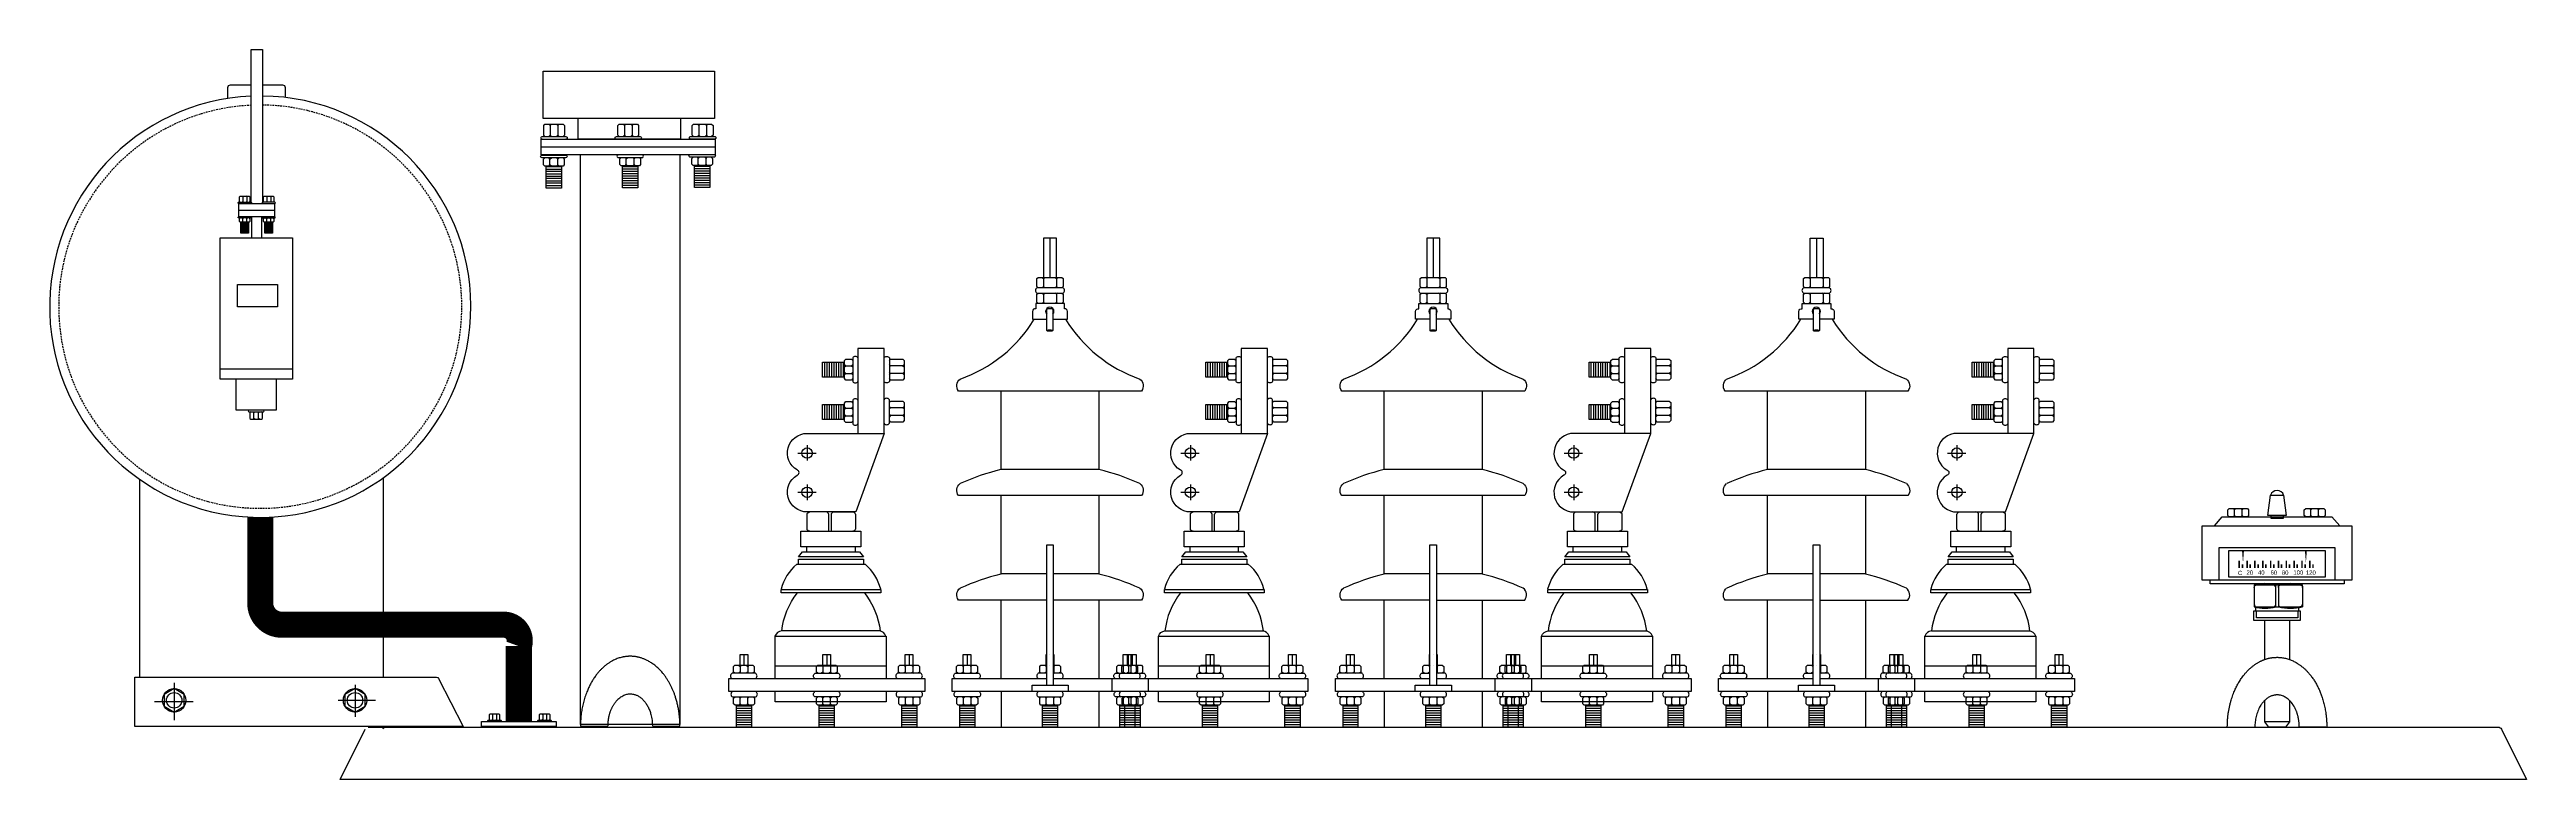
# Model space of a CAD drawing. Header units: millimetres. Extents: x 20927 to 53748, y 38421 to 54891.
# Drawn here: x 36867 to 38289, y 52862 to 53281 of the extents above; entities that cross this region are included whole.
import ezdxf

# ---------------------------------------------------------------- set-up
doc = ezdxf.new("R2010")
doc.units = ezdxf.units.MM
doc.linetypes.add('CENTERX2', pattern=[101.6, 63.5, -12.7, 12.7, -12.7])
doc.linetypes.add('DASHEDX2', pattern=[1.5, 1, -0.5])
doc.layers.add('Btrans.', color=2, linetype='Continuous')
doc.layers.add('HIGHT', color=8, linetype='Continuous')
doc.styles.get("Standard").update_dxf_attribs({"font": 'arial.ttf'})

msp = doc.modelspace()

# ---------------------------------------------------------------- linework, layer by layer
at = {"layer": 'Btrans.'}
msp.add_lwpolyline([(37049.7, 52891.9), (38272.3, 52891.9, -0.284079), (38274.1, 52890.8), (38288.5, 52861.9), (37033.5, 52861.9), (37048, 52890.8)], format="xyb", dxfattribs=at)
at = {"layer": 'HIGHT'}
for p, q in [((37153.4, 53237.9), (37154.1, 53237.1)), ((37154.1, 53231.6), (37153.4, 53230.8)), ((37158.6, 53237.1), (37158.6, 53231.6)), ((37196.7, 53237.1), (37196.7, 53231.6)), ((37201.2, 53237.1), (37201.2, 53231.6)), ((37239.4, 53237.2), (37239.4, 53231.6)), ((37243.8, 53237.2), (37243.8, 53231.6)), ((37154, 53217.9), (37153.3, 53218.7)), ((37158.5, 53214.7), (37158.5, 53217.9)), ((37197.8, 53214.8), (37197.8, 53218.1)), ((37202.3, 53214.8), (37202.3, 53218.1)), ((37239.1, 53214.9), (37239.1, 53218.2)), ((37243.6, 53214.9), (37243.6, 53218.2)), ((37160.6, 53213.4), (37151.9, 53213.4)), ((37160.6, 53212), (37151.9, 53212)), ((37160.6, 53210.7), (37151.9, 53210.7)), ((37160.6, 53209.3), (37151.9, 53209.3)), ((37160.6, 53208), (37151.9, 53208)), ((37160.6, 53206.7), (37151.9, 53206.7)), ((37160.6, 53205.3), (37151.9, 53205.3)), ((37160.6, 53204), (37151.9, 53204)), ((37160.6, 53202.6), (37151.9, 53202.6)), ((37153.3, 53213.9), (37154, 53214.7)), ((37204.4, 53213.5), (37195.7, 53213.5)), ((37204.4, 53212.2), (37195.7, 53212.2)), ((37204.4, 53210.8), (37195.7, 53210.8)), ((37204.4, 53209.5), (37195.7, 53209.5)), ((37204.4, 53208.1), (37195.7, 53208.1)), ((37204.4, 53206.8), (37195.7, 53206.8)), ((37204.4, 53205.5), (37195.7, 53205.5)), ((37204.4, 53204.1), (37195.7, 53204.1)), ((37204.4, 53202.8), (37195.7, 53202.8)), ((37245.7, 53213.6), (37237, 53213.6)), ((37245.7, 53212.3), (37237, 53212.3)), ((37245.7, 53211), (37237, 53211)), ((37245.7, 53209.6), (37237, 53209.6)), ((37245.7, 53208.3), (37237, 53208.3)), ((37245.7, 53206.9), (37237, 53206.9)), ((37245.7, 53205.6), (37237, 53205.6)), ((37245.7, 53204.3), (37237, 53204.3)), ((37245.7, 53202.9), (37237, 53202.9)), ((36975.4, 53188.6), (36995.9, 53188.6)), ((36977.7, 53196.3), (36977.7, 53193.5)), ((36979.9, 53196.3), (36979.9, 53193.5)), ((36991.4, 53196.3), (36991.4, 53193.5)), ((36993.7, 53196.3), (36993.7, 53193.5)), ((36981, 53181.4), (36976.6, 53181.4)), ((36981, 53180.7), (36976.6, 53180.7)), ((36981, 53180.1), (36976.6, 53180.1)), ((36981, 53179.4), (36976.6, 53179.4)), ((36981, 53178.7), (36976.6, 53178.7)), ((36981, 53178), (36976.6, 53178)), ((36981, 53177.4), (36976.6, 53177.4)), ((36981, 53176.7), (36976.6, 53176.7)), ((36981, 53176), (36976.6, 53176)), ((36977.7, 53183.7), (36977.3, 53184.1)), ((36978.1, 53181.7), (36977.7, 53182)), ((36979.9, 53183.7), (36979.5, 53184.1)), ((36979.5, 53181.7), (36979.9, 53182)), ((36982.7, 53184.8), (36982.7, 53172.7)), ((36988.5, 53184.8), (36988.5, 53172.7)), ((36994.7, 53181.4), (36990.4, 53181.4)), ((36994.7, 53180.7), (36990.4, 53180.7)), ((36994.7, 53180.1), (36990.4, 53180.1)), ((36994.7, 53179.4), (36990.4, 53179.4)), ((36994.7, 53178.7), (36990.4, 53178.7)), ((36994.7, 53178), (36990.4, 53178)), ((36994.7, 53177.4), (36990.4, 53177.4)), ((36994.7, 53176.7), (36990.4, 53176.7)), ((36994.7, 53176), (36990.4, 53176)), ((36991.4, 53183.7), (36991.8, 53184.1)), ((36991.8, 53181.7), (36991.4, 53182.1)), ((36993.7, 53183.7), (36993.3, 53184.1)), ((36993.3, 53181.7), (36993.7, 53182.1)), ((37441, 53172.5), (37441, 53150)), ((37661, 53172.5), (37661, 53150)), ((37881, 53172.5), (37881, 53150)), ((37437.3, 53149.3), (37437.3, 53144.8)), ((37444.8, 53149.3), (37444.8, 53144.8)), ((37657.3, 53149.3), (37657.3, 53144.8)), ((37664.8, 53149.3), (37664.8, 53144.8)), ((37877.3, 53149.3), (37877.3, 53144.8)), ((37884.8, 53149.3), (37884.8, 53144.8)), ((37437.3, 53140.3), (37437.3, 53135.8)), ((37439.2, 53119.5), (37439.2, 53131.7)), ((37444.8, 53140.3), (37444.8, 53135.8)), ((37657.3, 53135.8), (37658, 53135)), ((37659.2, 53119.5), (37659.2, 53131.7)), ((37664.8, 53135.8), (37664, 53135)), ((37877.3, 53140.3), (37877.3, 53135.8)), ((37879.2, 53119.5), (37879.2, 53131.7)), ((37884.8, 53140.3), (37884.8, 53135.8)), ((37311.7, 53092.8), (37311.7, 53101.4)), ((37313.1, 53092.8), (37313.1, 53101.4)), ((37314.4, 53092.8), (37314.4, 53101.4)), ((37315.8, 53092.8), (37315.8, 53101.4)), ((37317.1, 53092.8), (37317.1, 53101.4)), ((37318.4, 53092.8), (37318.4, 53101.4)), ((37319.8, 53092.8), (37319.8, 53101.4)), ((37321.1, 53092.8), (37321.1, 53101.4)), ((37322.5, 53092.8), (37322.5, 53101.4)), ((37323, 53098.6), (37323.8, 53099.3)), ((37327, 53099.3), (37327.8, 53098.6)), ((37327, 53094.9), (37327.8, 53095.6)), ((37356.5, 53099.3), (37349.5, 53099.3)), ((37356.5, 53094.9), (37349.5, 53094.9)), ((37531.7, 53092.8), (37531.7, 53101.4)), ((37533.1, 53092.8), (37533.1, 53101.4)), ((37534.4, 53092.8), (37534.4, 53101.4)), ((37535.8, 53092.8), (37535.8, 53101.4)), ((37537.1, 53092.8), (37537.1, 53101.4)), ((37538.4, 53092.8), (37538.4, 53101.4)), ((37539.8, 53092.8), (37539.8, 53101.4)), ((37541.1, 53092.8), (37541.1, 53101.4)), ((37542.5, 53092.8), (37542.5, 53101.4)), ((37543, 53100.1), (37543.8, 53099.3)), ((37543, 53095.6), (37543.8, 53094.9)), ((37547, 53099.3), (37547.8, 53100.1)), ((37576.5, 53099.3), (37569.5, 53099.3)), ((37576.5, 53094.9), (37569.5, 53094.9)), ((37751.7, 53092.8), (37751.7, 53101.4)), ((37753.1, 53092.8), (37753.1, 53101.4)), ((37754.4, 53092.8), (37754.4, 53101.4)), ((37755.8, 53092.8), (37755.8, 53101.4)), ((37757.1, 53092.8), (37757.1, 53101.4)), ((37758.4, 53092.8), (37758.4, 53101.4)), ((37759.8, 53092.8), (37759.8, 53101.4)), ((37761.1, 53092.8), (37761.1, 53101.4)), ((37762.5, 53092.8), (37762.5, 53101.4)), ((37763, 53098.6), (37763.8, 53099.3)), ((37767, 53099.3), (37767.8, 53098.6)), ((37767, 53094.9), (37767.8, 53095.6)), ((37789.5, 53099.3), (37788.8, 53098.6)), ((37789.5, 53094.9), (37788.8, 53094.1)), ((37797.3, 53098.6), (37796.5, 53099.3)), ((37797.3, 53095.6), (37796.5, 53094.9)), ((37971.7, 53092.8), (37971.7, 53101.4)), ((37973.1, 53092.8), (37973.1, 53101.4)), ((37974.4, 53092.8), (37974.4, 53101.4)), ((37975.8, 53092.8), (37975.8, 53101.4)), ((37977.1, 53092.8), (37977.1, 53101.4)), ((37978.4, 53092.8), (37978.4, 53101.4)), ((37979.8, 53092.8), (37979.8, 53101.4)), ((37981.1, 53092.8), (37981.1, 53101.4)), ((37982.5, 53092.8), (37982.5, 53101.4)), ((37983, 53100.1), (37983.8, 53099.3)), ((37983, 53095.6), (37983.8, 53094.9)), ((37987, 53099.3), (37987.8, 53100.1)), ((38009.5, 53099.3), (38008.8, 53100.1)), ((38009.5, 53094.9), (38008.8, 53095.6)), ((38017.3, 53100.1), (38016.5, 53099.3)), ((38017.3, 53094.1), (38016.5, 53094.9)), ((37311.7, 53068.4), (37311.7, 53077.1)), ((37313.1, 53068.4), (37313.1, 53077.1)), ((37314.4, 53068.4), (37314.4, 53077.1)), ((37315.8, 53068.4), (37315.8, 53077.1)), ((37317.1, 53068.4), (37317.1, 53077.1)), ((37318.4, 53068.4), (37318.4, 53077.1)), ((37319.8, 53068.4), (37319.8, 53077.1)), ((37321.1, 53068.4), (37321.1, 53077.1)), ((37322.5, 53068.4), (37322.5, 53077.1)), ((37323, 53074.2), (37323.8, 53074.9)), ((37327, 53074.9), (37327.8, 53074.2)), ((37349.5, 53075.2), (37348.8, 53074.5)), ((37357.3, 53074.5), (37356.5, 53075.2)), ((37531.7, 53068.4), (37531.7, 53077.1)), ((37533.1, 53068.4), (37533.1, 53077.1)), ((37534.4, 53068.4), (37534.4, 53077.1)), ((37535.8, 53068.4), (37535.8, 53077.1)), ((37537.1, 53068.4), (37537.1, 53077.1)), ((37538.4, 53068.4), (37538.4, 53077.1)), ((37539.8, 53068.4), (37539.8, 53077.1)), ((37541.1, 53068.4), (37541.1, 53077.1)), ((37542.5, 53068.4), (37542.5, 53077.1)), ((37543, 53075.7), (37543.8, 53074.9)), ((37547, 53074.9), (37547.8, 53075.7)), ((37576.5, 53075.2), (37569.5, 53075.2)), ((37751.7, 53068.4), (37751.7, 53077.1)), ((37753.1, 53068.4), (37753.1, 53077.1)), ((37754.4, 53068.4), (37754.4, 53077.1)), ((37755.8, 53068.4), (37755.8, 53077.1)), ((37757.1, 53068.4), (37757.1, 53077.1)), ((37758.4, 53068.4), (37758.4, 53077.1)), ((37759.8, 53068.4), (37759.8, 53077.1)), ((37761.1, 53068.4), (37761.1, 53077.1)), ((37762.5, 53068.4), (37762.5, 53077.1)), ((37763, 53074.2), (37763.8, 53074.9)), ((37767, 53074.9), (37767.8, 53074.2)), ((37789.5, 53075.2), (37788.8, 53074.5)), ((37797.3, 53074.5), (37796.5, 53075.2)), ((37971.7, 53068.4), (37971.7, 53077.1)), ((37973.1, 53068.4), (37973.1, 53077.1)), ((37974.4, 53068.4), (37974.4, 53077.1)), ((37975.8, 53068.4), (37975.8, 53077.1)), ((37977.1, 53068.4), (37977.1, 53077.1)), ((37978.4, 53068.4), (37978.4, 53077.1)), ((37979.8, 53068.4), (37979.8, 53077.1)), ((37981.1, 53068.4), (37981.1, 53077.1)), ((37982.5, 53068.4), (37982.5, 53077.1)), ((37983, 53075.7), (37983.8, 53074.9)), ((37987, 53074.9), (37987.8, 53075.7)), ((38009.5, 53075.2), (38008.8, 53076)), ((38017.3, 53076), (38016.5, 53075.2)), ((36984.1, 53072.4), (36983.6, 53072.9)), ((36983.6, 53068.7), (36984.1, 53069.1)), ((36986.7, 53072.4), (36986.3, 53072.9)), ((36986.3, 53068.7), (36986.7, 53069.1)), ((37323, 53071.3), (37323.8, 53070.5)), ((37327, 53070.5), (37327.8, 53071.3)), ((37349.5, 53070.8), (37348.8, 53071.5)), ((37357.3, 53071.5), (37356.5, 53070.8)), ((37543.8, 53070.5), (37547, 53070.5)), ((37576.5, 53070.8), (37569.5, 53070.8)), ((37763, 53071.3), (37763.8, 53070.5)), ((37767, 53070.5), (37767.8, 53071.3)), ((37789.5, 53070.8), (37788.8, 53071.5)), ((37797.3, 53071.5), (37796.5, 53070.8)), ((37983.8, 53070.5), (37987, 53070.5)), ((38016.5, 53070.8), (38009.5, 53070.8)), ((36918.5, 52920.6), (36918.5, 53034)), ((37058.2, 53035), (37058.2, 52958.2)), ((38120.9, 53016.6), (38120.1, 53017.3)), ((38120.1, 53012.6), (38120.9, 53013.3)), ((38125.3, 53016.6), (38124.5, 53017.3)), ((38124.5, 53012.6), (38125.3, 53013.3)), ((38164.8, 53013.3), (38164.8, 53016.6)), ((38169.2, 53013.3), (38169.2, 53016.6)), ((37412.9, 52919.8), (37412.9, 52964.8)), ((37469.1, 52964.8), (37469.1, 52919.8)), ((37632.9, 52919.8), (37632.9, 52964.8)), ((37689.1, 52964.8), (37689.1, 52919.8)), ((37852.9, 52919.8), (37852.9, 52964.8)), ((37909.1, 52964.8), (37909.1, 52919.8)), ((37058.2, 52943.3), (37058.2, 52920.6)), ((37265.3, 52933.6), (37265.3, 52927.5)), ((37312.9, 52933.6), (37312.9, 52927.5)), ((37360.1, 52933.6), (37360.1, 52927.5)), ((37393.4, 52933.6), (37393.4, 52927.5)), ((37441, 52933.6), (37441, 52933.6)), ((37485.3, 52933.6), (37485.3, 52927.5)), ((37486, 52927.5), (37486, 52933.6)), ((37487.5, 52933.6), (37487.5, 52927.5)), ((37488.2, 52933.6), (37488.2, 52927.5)), ((37532.9, 52933.6), (37532.9, 52927.5)), ((37580.1, 52933.6), (37580.1, 52927.5)), ((37613.4, 52933.6), (37613.4, 52927.5)), ((37661, 52933.6), (37661, 52933.6)), ((37705.3, 52933.6), (37705.3, 52927.5)), ((37706, 52927.5), (37706, 52933.6)), ((37707.5, 52933.6), (37707.5, 52927.5)), ((37708.2, 52933.6), (37708.2, 52927.5)), ((37752.9, 52933.6), (37752.9, 52927.5)), ((37800.1, 52933.6), (37800.1, 52927.5)), ((37833.4, 52933.6), (37833.4, 52927.5)), ((37881, 52933.6), (37881, 52933.6)), ((37925.3, 52933.6), (37925.3, 52927.5)), ((37926, 52927.5), (37926, 52933.6)), ((37927.5, 52933.6), (37927.5, 52927.5)), ((37928.2, 52933.6), (37928.2, 52927.5)), ((37972.9, 52933.6), (37972.9, 52927.5)), ((38020.1, 52933.6), (38020.1, 52927.5)), ((37263.8, 52927.5), (37263.1, 52926.8)), ((37263.1, 52923.5), (37263.8, 52922.8)), ((37268.2, 52927.5), (37267.5, 52926.8)), ((37267.5, 52923.5), (37268.2, 52922.8)), ((37311.4, 52927.5), (37310.7, 52926.8)), ((37310.7, 52923.5), (37311.4, 52922.8)), ((37315.8, 52927.5), (37315.1, 52926.8)), ((37315.1, 52923.5), (37315.8, 52922.8)), ((37358.6, 52927.5), (37357.9, 52926.8)), ((37357.9, 52923.5), (37358.6, 52922.8)), ((37361.6, 52927.5), (37362.3, 52926.8)), ((37362.3, 52923.5), (37363.1, 52922.8)), ((37390.4, 52927.5), (37391.2, 52926.8)), ((37391.2, 52923.5), (37390.4, 52922.8)), ((37394.9, 52927.5), (37395.6, 52926.8)), ((37395.6, 52923.5), (37396.4, 52922.8)), ((37438.1, 52927.5), (37438.8, 52926.8)), ((37438.8, 52923.5), (37438.1, 52922.8)), ((37441, 52927.5), (37441, 52927.5)), ((37444, 52927.5), (37443.2, 52926.8)), ((37443.2, 52923.5), (37444, 52922.8)), ((37476.6, 52912.3), (37476.6, 52919.8)), ((37483.1, 52926.8), (37483.1, 52923.5)), ((37485.3, 52927.5), (37486, 52926.8)), ((37486, 52923.5), (37486.8, 52922.8)), ((37487.5, 52926.8), (37487.5, 52923.5)), ((37491.2, 52927.5), (37490.5, 52926.8)), ((37490.5, 52923.5), (37491.2, 52922.8)), ((37497.3, 52919.8), (37497.3, 52912.3)), ((37530.7, 52926.8), (37530.7, 52923.5)), ((37535.1, 52926.8), (37535.1, 52923.5)), ((37577.9, 52926.8), (37577.9, 52923.5)), ((37582.3, 52926.8), (37582.3, 52923.5)), ((37610.4, 52927.5), (37611.2, 52926.8)), ((37611.2, 52923.5), (37610.4, 52922.8)), ((37614.9, 52927.5), (37615.6, 52926.8)), ((37615.6, 52923.5), (37616.4, 52922.8)), ((37658.1, 52927.5), (37658.8, 52926.8)), ((37658.8, 52923.5), (37658.1, 52922.8)), ((37661, 52927.5), (37661, 52927.5)), ((37664, 52927.5), (37663.2, 52926.8)), ((37663.2, 52923.5), (37664, 52922.8)), ((37696.6, 52912.3), (37696.6, 52919.8)), ((37703.8, 52927.5), (37703.1, 52926.8)), ((37703.1, 52923.5), (37703.8, 52922.8)), ((37705.3, 52927.5), (37706, 52926.8)), ((37706, 52923.5), (37706.8, 52922.8)), ((37708.2, 52927.5), (37707.5, 52926.8)), ((37707.5, 52923.5), (37708.2, 52922.8)), ((37711.2, 52927.5), (37710.5, 52926.8)), ((37710.5, 52923.5), (37711.2, 52922.8)), ((37717.3, 52919.8), (37717.3, 52912.3)), ((37751.4, 52927.5), (37750.7, 52926.8)), ((37750.7, 52923.5), (37751.4, 52922.8)), ((37755.8, 52927.5), (37755.1, 52926.8)), ((37755.1, 52923.5), (37755.8, 52922.8)), ((37798.6, 52927.5), (37797.9, 52926.8)), ((37797.9, 52923.5), (37798.6, 52922.8)), ((37803.1, 52927.5), (37802.3, 52926.8)), ((37802.3, 52923.5), (37803.1, 52922.8)), ((37830.4, 52927.5), (37831.2, 52926.8)), ((37831.2, 52923.5), (37830.4, 52922.8)), ((37834.9, 52927.5), (37835.6, 52926.8)), ((37835.6, 52923.5), (37836.4, 52922.8)), ((37878.1, 52927.5), (37878.8, 52926.8)), ((37878.8, 52923.5), (37878.1, 52922.8)), ((37881, 52927.5), (37881, 52927.5)), ((37884, 52927.5), (37883.2, 52926.8)), ((37883.2, 52923.5), (37884, 52922.8)), ((37916.6, 52912.3), (37916.6, 52919.8)), ((37923.1, 52926.8), (37923.1, 52923.5)), ((37925.3, 52927.5), (37926, 52926.8)), ((37926, 52923.5), (37926.8, 52922.8)), ((37927.5, 52926.8), (37927.5, 52923.5)), ((37931.2, 52927.5), (37930.5, 52926.8)), ((37930.5, 52923.5), (37931.2, 52922.8)), ((37937.3, 52919.8), (37937.3, 52912.3)), ((37970.7, 52926.8), (37970.7, 52923.5)), ((37974.3, 52927.5), (37975.1, 52926.8)), ((37975.1, 52923.5), (37974.3, 52922.8)), ((38017.9, 52926.8), (38017.9, 52923.5)), ((38022.3, 52926.8), (38022.3, 52923.5)), ((37269.7, 52904), (37261.1, 52904)), ((37263.9, 52904.5), (37263.2, 52905.3)), ((37267.6, 52905.3), (37267.6, 52908.5)), ((37317.2, 52904), (37308.6, 52904)), ((37311.4, 52904.5), (37310.7, 52905.3)), ((37315.8, 52904.5), (37315.1, 52905.3)), ((37364.6, 52904), (37355.9, 52904)), ((37358.8, 52904.5), (37358, 52905.3)), ((37362.5, 52905.3), (37362.5, 52908.5)), ((37397.8, 52904), (37389.2, 52904)), ((37391.3, 52905.3), (37391.3, 52908.5)), ((37395.7, 52908.5), (37396.5, 52909.3)), ((37396.5, 52904.5), (37395.7, 52905.3)), ((37412.9, 52912.3), (37412.9, 52891.8)), ((37445.3, 52904), (37436.7, 52904)), ((37438.8, 52905.3), (37438.8, 52908.5)), ((37443.2, 52905.3), (37443.2, 52908.5)), ((37469.1, 52912.4), (37469.1, 52891.8)), ((37492.7, 52904), (37481.1, 52904)), ((37483.2, 52908.5), (37483.9, 52909.3)), ((37484, 52891.9), (37484, 52904.5)), ((37486.2, 52905.3), (37486.2, 52908.5)), ((37486.9, 52904.5), (37487.6, 52905.3)), ((37487.6, 52908.5), (37488.4, 52909.3)), ((37489.7, 52904.5), (37489.7, 52891.9)), ((37490.6, 52905.3), (37490.6, 52908.5)), ((37537.2, 52904), (37528.6, 52904)), ((37530.7, 52908.5), (37529.9, 52909.3)), ((37529.9, 52904.5), (37530.7, 52905.3)), ((37535.1, 52908.5), (37534.3, 52909.3)), ((37534.3, 52904.5), (37535.1, 52905.3)), ((37584.6, 52904), (37575.9, 52904)), ((37578, 52908.5), (37577.3, 52909.3)), ((37577.3, 52904.5), (37578, 52905.3)), ((37582.5, 52908.5), (37583.2, 52909.3)), ((37583.2, 52904.5), (37582.5, 52905.3)), ((37617.8, 52904), (37609.2, 52904)), ((37611.3, 52905.3), (37611.3, 52908.5)), ((37615.7, 52908.5), (37616.5, 52909.3)), ((37616.5, 52904.5), (37615.7, 52905.3)), ((37632.9, 52912.3), (37632.9, 52891.8)), ((37665.3, 52904), (37656.7, 52904)), ((37658.8, 52905.3), (37658.8, 52908.5)), ((37663.2, 52905.3), (37663.2, 52908.5)), ((37689.1, 52912.4), (37689.1, 52891.8)), ((37712.7, 52904), (37701.1, 52904)), ((37703.9, 52904.5), (37703.2, 52905.3)), ((37704, 52891.9), (37704, 52904.5)), ((37706.2, 52905.3), (37706.2, 52908.5)), ((37707.6, 52905.3), (37707.6, 52908.5)), ((37709.7, 52904.5), (37709.7, 52891.9)), ((37710.6, 52905.3), (37710.6, 52908.5)), ((37757.2, 52904), (37748.6, 52904)), ((37751.4, 52904.5), (37750.7, 52905.3)), ((37755.8, 52904.5), (37755.1, 52905.3)), ((37804.6, 52904), (37795.9, 52904)), ((37798.8, 52904.5), (37798, 52905.3)), ((37802.5, 52908.5), (37801.7, 52909.3)), ((37801.7, 52904.5), (37802.5, 52905.3)), ((37837.8, 52904), (37829.2, 52904)), ((37831.3, 52905.3), (37831.3, 52908.5)), ((37835.7, 52908.5), (37836.5, 52909.3)), ((37836.5, 52904.5), (37835.7, 52905.3)), ((37852.9, 52912.3), (37852.9, 52891.8)), ((37885.3, 52904), (37876.7, 52904)), ((37878.8, 52908.5), (37879.6, 52909.3)), ((37879.6, 52904.5), (37878.8, 52905.3)), ((37883.2, 52905.3), (37883.2, 52908.5)), ((37909.1, 52912.4), (37909.1, 52891.8)), ((37932.7, 52904), (37921.1, 52904)), ((37923.2, 52908.5), (37922.4, 52909.3)), ((37922.4, 52904.5), (37923.2, 52905.3)), ((37924, 52891.9), (37924, 52904.5)), ((37926.2, 52905.3), (37926.2, 52908.5)), ((37926.9, 52904.5), (37927.6, 52905.3)), ((37927.6, 52908.5), (37928.4, 52909.3)), ((37929.7, 52904.5), (37929.7, 52891.9)), ((37930.6, 52905.3), (37930.6, 52908.5)), ((37977.2, 52904), (37968.6, 52904)), ((37970.7, 52908.5), (37971.4, 52909.3)), ((37975.1, 52908.5), (37974.3, 52909.3)), ((37974.3, 52904.5), (37975.1, 52905.3)), ((38024.6, 52904), (38015.9, 52904)), ((38018, 52908.5), (38018.8, 52909.3)), ((38022.5, 52908.5), (38023.2, 52909.3)), ((38023.2, 52904.5), (38022.5, 52905.3)), ((37121, 52896.3), (37120.7, 52896)), ((37121.4, 52899.5), (37121, 52899.1)), ((37122.9, 52899.5), (37123.3, 52899.1)), ((37123.3, 52896.3), (37122.9, 52896)), ((37149.4, 52899.5), (37149.8, 52899.1)), ((37149.8, 52896.3), (37149.4, 52896)), ((37152.4, 52899.5), (37152, 52899.1)), ((37152, 52896.3), (37152.4, 52896)), ((37269.7, 52902.6), (37261.1, 52902.6)), ((37269.7, 52901.3), (37261.1, 52901.3)), ((37269.7, 52899.9), (37261.1, 52899.9)), ((37269.7, 52898.6), (37261.1, 52898.6)), ((37269.7, 52897.3), (37261.1, 52897.3)), ((37269.7, 52895.9), (37261.1, 52895.9)), ((37269.7, 52894.6), (37261.1, 52894.6)), ((37269.7, 52893.2), (37261.1, 52893.2)), ((37317.2, 52902.6), (37308.6, 52902.6)), ((37317.2, 52901.3), (37308.6, 52901.3)), ((37317.2, 52899.9), (37308.6, 52899.9)), ((37317.2, 52898.6), (37308.6, 52898.6)), ((37317.2, 52897.3), (37308.6, 52897.3)), ((37317.2, 52895.9), (37308.6, 52895.9)), ((37317.2, 52894.6), (37308.6, 52894.6)), ((37317.2, 52893.2), (37308.6, 52893.2)), ((37364.6, 52902.6), (37355.9, 52902.6)), ((37364.6, 52901.3), (37355.9, 52901.3)), ((37364.6, 52899.9), (37355.9, 52899.9)), ((37364.6, 52898.6), (37355.9, 52898.6)), ((37364.6, 52897.3), (37355.9, 52897.3)), ((37364.6, 52895.9), (37355.9, 52895.9)), ((37364.6, 52894.6), (37355.9, 52894.6)), ((37364.6, 52893.2), (37355.9, 52893.2)), ((37397.8, 52902.6), (37389.2, 52902.6)), ((37397.8, 52901.3), (37389.2, 52901.3)), ((37397.8, 52899.9), (37389.2, 52899.9)), ((37397.8, 52898.6), (37389.2, 52898.6)), ((37397.8, 52897.3), (37389.2, 52897.3)), ((37397.8, 52895.9), (37389.2, 52895.9)), ((37397.8, 52894.6), (37389.2, 52894.6)), ((37397.8, 52893.2), (37389.2, 52893.2)), ((37445.3, 52902.6), (37436.7, 52902.6)), ((37445.3, 52901.3), (37436.7, 52901.3)), ((37445.3, 52899.9), (37436.7, 52899.9)), ((37445.3, 52898.6), (37436.7, 52898.6)), ((37445.3, 52897.3), (37436.7, 52897.3)), ((37445.3, 52895.9), (37436.7, 52895.9)), ((37445.3, 52894.6), (37436.7, 52894.6)), ((37445.3, 52893.2), (37436.7, 52893.2)), ((37492.7, 52902.6), (37481.1, 52902.6)), ((37492.7, 52901.3), (37481.1, 52901.3)), ((37492.7, 52899.9), (37481.1, 52899.9)), ((37492.7, 52898.6), (37481.1, 52898.6)), ((37492.7, 52897.3), (37481.1, 52897.3)), ((37492.7, 52895.9), (37481.1, 52895.9)), ((37492.7, 52894.6), (37481.1, 52894.6)), ((37492.7, 52893.2), (37481.1, 52893.2)), ((37537.2, 52902.6), (37528.6, 52902.6)), ((37537.2, 52901.3), (37528.6, 52901.3)), ((37537.2, 52899.9), (37528.6, 52899.9)), ((37537.2, 52898.6), (37528.6, 52898.6)), ((37537.2, 52897.3), (37528.6, 52897.3)), ((37537.2, 52895.9), (37528.6, 52895.9)), ((37537.2, 52894.6), (37528.6, 52894.6)), ((37537.2, 52893.2), (37528.6, 52893.2)), ((37584.6, 52902.6), (37575.9, 52902.6)), ((37584.6, 52901.3), (37575.9, 52901.3)), ((37584.6, 52899.9), (37575.9, 52899.9)), ((37584.6, 52898.6), (37575.9, 52898.6)), ((37584.6, 52897.3), (37575.9, 52897.3)), ((37584.6, 52895.9), (37575.9, 52895.9)), ((37584.6, 52894.6), (37575.9, 52894.6)), ((37584.6, 52893.2), (37575.9, 52893.2)), ((37617.8, 52902.6), (37609.2, 52902.6)), ((37617.8, 52901.3), (37609.2, 52901.3)), ((37617.8, 52899.9), (37609.2, 52899.9)), ((37617.8, 52898.6), (37609.2, 52898.6)), ((37617.8, 52897.3), (37609.2, 52897.3)), ((37617.8, 52895.9), (37609.2, 52895.9)), ((37617.8, 52894.6), (37609.2, 52894.6)), ((37617.8, 52893.2), (37609.2, 52893.2)), ((37665.3, 52902.6), (37656.7, 52902.6)), ((37665.3, 52901.3), (37656.7, 52901.3)), ((37665.3, 52899.9), (37656.7, 52899.9)), ((37665.3, 52898.6), (37656.7, 52898.6)), ((37665.3, 52897.3), (37656.7, 52897.3)), ((37665.3, 52895.9), (37656.7, 52895.9)), ((37665.3, 52894.6), (37656.7, 52894.6)), ((37665.3, 52893.2), (37656.7, 52893.2)), ((37712.7, 52902.6), (37701.1, 52902.6)), ((37712.7, 52901.3), (37701.1, 52901.3)), ((37712.7, 52899.9), (37701.1, 52899.9)), ((37712.7, 52898.6), (37701.1, 52898.6)), ((37712.7, 52897.3), (37701.1, 52897.3)), ((37712.7, 52895.9), (37701.1, 52895.9)), ((37712.7, 52894.6), (37701.1, 52894.6)), ((37712.7, 52893.2), (37701.1, 52893.2)), ((37757.2, 52902.6), (37748.6, 52902.6)), ((37757.2, 52901.3), (37748.6, 52901.3)), ((37757.2, 52899.9), (37748.6, 52899.9)), ((37757.2, 52898.6), (37748.6, 52898.6)), ((37757.2, 52897.3), (37748.6, 52897.3)), ((37757.2, 52895.9), (37748.6, 52895.9)), ((37757.2, 52894.6), (37748.6, 52894.6)), ((37757.2, 52893.2), (37748.6, 52893.2)), ((37804.6, 52902.6), (37795.9, 52902.6)), ((37804.6, 52901.3), (37795.9, 52901.3)), ((37804.6, 52899.9), (37795.9, 52899.9)), ((37804.6, 52898.6), (37795.9, 52898.6)), ((37804.6, 52897.3), (37795.9, 52897.3)), ((37804.6, 52895.9), (37795.9, 52895.9)), ((37804.6, 52894.6), (37795.9, 52894.6)), ((37804.6, 52893.2), (37795.9, 52893.2)), ((37837.8, 52902.6), (37829.2, 52902.6)), ((37837.8, 52901.3), (37829.2, 52901.3)), ((37837.8, 52899.9), (37829.2, 52899.9)), ((37837.8, 52898.6), (37829.2, 52898.6)), ((37837.8, 52897.3), (37829.2, 52897.3)), ((37837.8, 52895.9), (37829.2, 52895.9)), ((37837.8, 52894.6), (37829.2, 52894.6)), ((37837.8, 52893.2), (37829.2, 52893.2)), ((37885.3, 52902.6), (37876.7, 52902.6)), ((37885.3, 52901.3), (37876.7, 52901.3)), ((37885.3, 52899.9), (37876.7, 52899.9)), ((37885.3, 52898.6), (37876.7, 52898.6)), ((37885.3, 52897.3), (37876.7, 52897.3)), ((37885.3, 52895.9), (37876.7, 52895.9)), ((37885.3, 52894.6), (37876.7, 52894.6)), ((37885.3, 52893.2), (37876.7, 52893.2)), ((37932.7, 52902.6), (37921.1, 52902.6)), ((37932.7, 52901.3), (37921.1, 52901.3)), ((37932.7, 52899.9), (37921.1, 52899.9)), ((37932.7, 52898.6), (37921.1, 52898.6)), ((37932.7, 52897.3), (37921.1, 52897.3)), ((37932.7, 52895.9), (37921.1, 52895.9)), ((37932.7, 52894.6), (37921.1, 52894.6)), ((37932.7, 52893.2), (37921.1, 52893.2)), ((37977.2, 52902.6), (37968.6, 52902.6)), ((37977.2, 52901.3), (37968.6, 52901.3)), ((37977.2, 52899.9), (37968.6, 52899.9)), ((37977.2, 52898.6), (37968.6, 52898.6)), ((37977.2, 52897.3), (37968.6, 52897.3)), ((37977.2, 52895.9), (37968.6, 52895.9)), ((37977.2, 52894.6), (37968.6, 52894.6)), ((37977.2, 52893.2), (37968.6, 52893.2)), ((38024.6, 52902.6), (38015.9, 52902.6)), ((38024.6, 52901.3), (38015.9, 52901.3)), ((38024.6, 52899.9), (38015.9, 52899.9)), ((38024.6, 52898.6), (38015.9, 52898.6)), ((38024.6, 52897.3), (38015.9, 52897.3)), ((38024.6, 52895.9), (38015.9, 52895.9)), ((38024.6, 52894.6), (38015.9, 52894.6)), ((38024.6, 52893.2), (38015.9, 52893.2))]:
    msp.add_line(p, q, dxfattribs=at)
at = {"layer": 'HIGHT', "linetype": 'CENTERX2'}
for p, q in [((37296.2, 53049.2), (37306.7, 53049.2)), ((37301.6, 53053.7), (37301.6, 53044.9)), ((37516.2, 53049.2), (37526.7, 53049.2)), ((37521.6, 53053.7), (37521.6, 53044.9)), ((37736.2, 53049.2), (37746.7, 53049.2)), ((37741.6, 53053.7), (37741.6, 53044.9)), ((37956.2, 53049.2), (37966.7, 53049.2)), ((37961.6, 53053.7), (37961.6, 53044.9)), ((37296.2, 53026.7), (37306.7, 53026.7)), ((37301.6, 53031.2), (37301.6, 53022.1)), ((37516.2, 53026.7), (37526.7, 53026.7)), ((37521.6, 53031.2), (37521.6, 53022.1)), ((37736.2, 53026.7), (37746.7, 53026.7)), ((37741.6, 53031.2), (37741.6, 53022.1)), ((37956.2, 53026.7), (37966.7, 53026.7)), ((37961.6, 53031.2), (37961.6, 53022.1)), ((36927, 52906.7), (36949.2, 52906.7)), ((36938.3, 52917.4), (36938.3, 52896)), ((37053.8, 52907.3), (37032.4, 52907.3)), ((37042.1, 52916.2), (37042.1, 52897.9))]:
    msp.add_line(p, q, dxfattribs=at)
at = {"layer": 'HIGHT', "linetype": 'ByBlock'}
for p, q in [((37295.7, 52985.4), (37334.9, 52985.4)), ((37515.7, 52985.4), (37554.9, 52985.4)), ((37735.7, 52985.4), (37774.9, 52985.4)), ((37955.7, 52985.4), (37994.9, 52985.4))]:
    msp.add_line(p, q, dxfattribs=at)
at = {"layer": 'HIGHT'}
for points in [[(36982.4, 53192.4), (36982.4, 53280.8), (36988.9, 53280.8), (36988.9, 53192.4)], [(37151.1, 53230.8), (37150.4, 53231.6), (37150.4, 53237.1), (37151.1, 53237.9), (37161.6, 53237.9), (37162.3, 53237.1), (37162.3, 53231.6), (37161.6, 53230.8)], [(37154.9, 53237.9), (37154.1, 53237.1), (37154.1, 53231.6), (37154.9, 53230.8)], [(37157.8, 53237.9), (37158.6, 53237.1), (37159.3, 53237.9)], [(37159.3, 53230.8), (37158.6, 53231.6), (37157.8, 53230.8)], [(37229, 53241.1), (37229, 53229.3), (37170.2, 53229.3), (37170.2, 53241.1)], [(37193.7, 53230.8), (37193, 53231.6), (37193, 53237.1), (37193.7, 53237.9), (37204.2, 53237.9), (37204.9, 53237.1), (37204.9, 53231.6), (37204.2, 53230.8)], [(37197.5, 53237.9), (37196.7, 53237.1), (37196, 53237.9)], [(37196, 53230.8), (37196.7, 53231.6), (37197.5, 53230.8)], [(37200.4, 53237.9), (37201.2, 53237.1), (37201.9, 53237.9)], [(37201.9, 53230.8), (37201.2, 53231.6), (37200.4, 53230.8)], [(37236.4, 53230.9), (37235.7, 53231.6), (37235.7, 53237.2), (37236.4, 53237.9), (37246.8, 53237.9), (37247.6, 53237.2), (37247.6, 53231.6), (37246.8, 53230.9)], [(37238.7, 53237.9), (37239.4, 53237.2), (37240.2, 53237.9)], [(37238.7, 53230.9), (37239.4, 53231.6), (37240.2, 53230.9)], [(37243.1, 53237.9), (37243.8, 53237.2), (37244.6, 53237.9)], [(37244.6, 53230.9), (37243.8, 53231.6), (37243.1, 53230.9)], [(37248.9, 53224.8), (37149, 53224.8)], [(37161.5, 53218.7), (37162.2, 53217.9), (37162.2, 53214.7), (37161.5, 53213.9), (37151, 53213.9), (37150.3, 53214.7), (37150.3, 53217.9), (37151, 53218.7)], [(37154.8, 53213.9), (37154, 53214.7), (37154, 53217.9), (37154.8, 53218.7)], [(37159.2, 53218.7), (37158.5, 53217.9), (37157.7, 53218.7)], [(37228.6, 53220.3), (37228.6, 52893.4), (37171.5, 52893.4), (37171.5, 53220.3)], [(37205.3, 53218.8), (37206, 53218.1), (37206, 53214.8), (37205.3, 53214.1), (37194.8, 53214.1), (37194.1, 53214.8), (37194.1, 53218.1), (37194.8, 53218.8)], [(37197.1, 53218.8), (37197.8, 53218.1), (37198.6, 53218.8)], [(37203, 53218.8), (37202.3, 53218.1), (37201.5, 53218.8)], [(37246.6, 53219), (37247.3, 53218.2), (37247.3, 53214.9), (37246.6, 53214.2), (37236.1, 53214.2), (37235.4, 53214.9), (37235.4, 53218.2), (37236.1, 53219)], [(37238.4, 53219), (37239.1, 53218.2), (37239.9, 53219)], [(37242.8, 53219), (37243.6, 53218.2), (37244.3, 53219)], [(37160.6, 53213.9), (37160.6, 53201.3), (37151.9, 53201.3), (37151.9, 53213.9)], [(37157.7, 53213.9), (37158.5, 53214.7), (37159.2, 53213.9)], [(37204.4, 53214.1), (37204.4, 53201.4), (37195.7, 53201.4), (37195.7, 53214.1)], [(37197.1, 53214.1), (37197.8, 53214.8), (37198.6, 53214.1)], [(37203, 53214.1), (37202.3, 53214.8), (37201.5, 53214.1)], [(37245.7, 53214.2), (37245.7, 53201.6), (37237, 53201.6), (37237, 53214.2)], [(37239.9, 53214.2), (37239.1, 53214.9), (37238.4, 53214.2)], [(37244.3, 53214.2), (37243.6, 53214.9), (37242.8, 53214.2)], [(36976.2, 53193.2), (36975.8, 53193.5), (36975.8, 53196.3), (36976.2, 53196.7), (36981.4, 53196.7), (36981.8, 53196.3), (36981.8, 53193.5), (36981.4, 53193.2)], [(36978.1, 53196.7), (36977.7, 53196.3), (36977.3, 53196.7)], [(36977.3, 53193.2), (36977.7, 53193.5), (36978.1, 53193.2)], [(36980.3, 53196.7), (36979.9, 53196.3), (36979.5, 53196.7)], [(36979.5, 53193.2), (36979.9, 53193.5), (36980.3, 53193.2)], [(36989.9, 53193.2), (36989.6, 53193.5), (36989.6, 53196.3), (36989.9, 53196.7), (36995.2, 53196.7), (36995.5, 53196.3), (36995.5, 53193.5), (36995.2, 53193.2)], [(36991.1, 53196.7), (36991.4, 53196.3), (36991.8, 53196.7)], [(36991.8, 53193.2), (36991.4, 53193.5), (36991.1, 53193.2)], [(36993.3, 53196.7), (36993.7, 53196.3), (36994, 53196.7)], [(36994, 53193.2), (36993.7, 53193.5), (36993.3, 53193.2)], [(36981.4, 53184.1), (36981.8, 53183.7), (36981.8, 53182), (36981.4, 53181.7), (36976.2, 53181.7), (36975.8, 53182), (36975.8, 53183.7), (36976.2, 53184.1)], [(36981, 53181.7), (36981, 53175.4), (36976.6, 53175.4), (36976.6, 53181.7)], [(36977.3, 53181.7), (36977.7, 53182), (36977.7, 53183.7), (36978.1, 53184.1)], [(36980.3, 53181.7), (36979.9, 53182), (36979.9, 53183.7), (36980.3, 53184.1)], [(36995.2, 53184.1), (36995.5, 53183.7), (36995.5, 53182.1), (36995.2, 53181.7), (36989.9, 53181.7), (36989.6, 53182.1), (36989.6, 53183.7), (36989.9, 53184.1)], [(36994.7, 53181.7), (36994.7, 53175.4), (36990.4, 53175.4), (36990.4, 53181.7)], [(36991.1, 53181.7), (36991.4, 53182.1), (36991.4, 53183.7), (36991.1, 53184.1)], [(36994, 53181.7), (36993.7, 53182.1), (36993.7, 53183.7), (36994, 53184.1)], [(37444.8, 53150), (37444.8, 53172.5), (37437.3, 53172.5), (37437.3, 53150)], [(37664.8, 53150), (37664.8, 53172.5), (37657.3, 53172.5), (37657.3, 53150)], [(37877.3, 53150), (37877.3, 53172.5), (37884.8, 53172.5), (37884.8, 53150)], [(37434.3, 53144), (37433.5, 53144.8), (37433.5, 53149.3), (37434.3, 53150), (37447.8, 53150), (37448.5, 53149.3), (37448.5, 53144.8), (37447.8, 53144)], [(37436.5, 53150), (37437.3, 53149.3), (37438, 53150)], [(37444, 53150), (37444.8, 53149.3), (37445.5, 53150)], [(37654.3, 53144), (37653.5, 53144.8), (37653.5, 53149.3), (37654.3, 53150), (37667.8, 53150), (37668.5, 53149.3), (37668.5, 53144.8), (37667.8, 53144)], [(37658, 53150), (37657.3, 53149.3), (37656.5, 53150)], [(37664, 53150), (37664.8, 53149.3), (37665.5, 53150)], [(37874.3, 53144), (37873.5, 53144.8), (37873.5, 53149.3), (37874.3, 53150), (37887.8, 53150), (37888.5, 53149.3), (37888.5, 53144.8), (37887.8, 53144)], [(37876.5, 53150), (37877.3, 53149.3), (37878, 53150)], [(37884, 53150), (37884.8, 53149.3), (37885.5, 53150)], [(37434.3, 53135), (37433.5, 53135.8), (37433.5, 53140.3), (37434.3, 53141)], [(37438, 53144), (37437.3, 53144.8), (37436.5, 53144)], [(37436.5, 53141), (37437.3, 53140.3), (37438, 53141)], [(37438, 53135), (37437.3, 53135.8), (37436.5, 53135)], [(37445.5, 53144), (37444.8, 53144.8), (37444, 53144)], [(37445.5, 53141), (37444.8, 53140.3), (37444, 53141)], [(37444, 53135), (37444.8, 53135.8), (37445.5, 53135)], [(37447.8, 53141), (37448.5, 53140.3), (37448.5, 53135.8), (37447.8, 53135)], [(37654.3, 53135), (37653.5, 53135.8), (37653.5, 53140.3), (37654.3, 53141)], [(37656.5, 53144), (37657.3, 53144.8), (37658, 53144)], [(37656.5, 53141), (37657.3, 53140.3), (37658, 53141)], [(37657.3, 53140.3), (37657.3, 53135.8), (37656.5, 53135)], [(37665.5, 53144), (37664.8, 53144.8), (37664, 53144)], [(37665.5, 53141), (37664.8, 53140.3), (37664, 53141)], [(37664.8, 53140.3), (37664.8, 53135.8), (37665.5, 53135)], [(37667.8, 53141), (37668.5, 53140.3), (37668.5, 53135.8), (37667.8, 53135)], [(37874.3, 53135), (37873.5, 53135.8), (37873.5, 53140.3), (37874.3, 53141)], [(37878, 53144), (37877.3, 53144.8), (37876.5, 53144)], [(37876.5, 53141), (37877.3, 53140.3), (37878, 53141)], [(37878, 53135), (37877.3, 53135.8), (37876.5, 53135)], [(37885.5, 53144), (37884.8, 53144.8), (37884, 53144)], [(37885.5, 53141), (37884.8, 53140.3), (37884, 53141)], [(37884, 53135), (37884.8, 53135.8), (37885.5, 53135)], [(37887.8, 53141), (37888.5, 53140.3), (37888.5, 53135.8), (37887.8, 53135)], [(37327.8, 53091.9), (37327, 53091.1), (37323.8, 53091.1), (37323, 53091.9), (37323, 53102.3), (37323.8, 53103.1), (37327, 53103.1), (37327.8, 53102.3)], [(37345.8, 53060.5), (37345.8, 53109.3), (37330.8, 53109.3), (37330.8, 53060.5)], [(37348.8, 53102.3), (37349.5, 53103.1), (37356.5, 53103.1), (37357.3, 53102.3), (37357.3, 53091.9), (37356.5, 53091.1), (37349.5, 53091.1), (37348.8, 53091.9)], [(37547.8, 53091.9), (37547, 53091.1), (37543.8, 53091.1), (37543, 53091.9), (37543, 53102.3), (37543.8, 53103.1), (37547, 53103.1), (37547.8, 53102.3)], [(37568.8, 53102.3), (37569.5, 53103.1), (37576.5, 53103.1), (37577.3, 53102.3), (37577.3, 53091.9), (37576.5, 53091.1), (37569.5, 53091.1), (37568.8, 53091.9)], [(37767.8, 53091.9), (37767, 53091.1), (37763.8, 53091.1), (37763, 53091.9), (37763, 53102.3), (37763.8, 53103.1), (37767, 53103.1), (37767.8, 53102.3)], [(37788.8, 53102.3), (37789.5, 53103.1), (37796.5, 53103.1), (37797.3, 53102.3), (37797.3, 53091.9), (37796.5, 53091.1), (37789.5, 53091.1), (37788.8, 53091.9)], [(37987.8, 53091.9), (37987, 53091.1), (37983.8, 53091.1), (37983, 53091.9), (37983, 53102.3), (37983.8, 53103.1), (37987, 53103.1), (37987.8, 53102.3)], [(38008.8, 53102.3), (38009.5, 53103.1), (38016.5, 53103.1), (38017.3, 53102.3), (38017.3, 53091.9), (38016.5, 53091.1), (38009.5, 53091.1), (38008.8, 53091.9)], [(37006.2, 53097.4), (36964.6, 53097.4)], [(36996.9, 53091.7), (36996.9, 53073.8), (36973.9, 53073.8), (36973.9, 53091.7)], [(37323, 53092.8), (37310.4, 53092.8), (37310.4, 53101.4), (37323, 53101.4)], [(37323, 53100.1), (37323.8, 53099.3), (37327, 53099.3), (37327.8, 53100.1)], [(37323, 53095.6), (37323.8, 53094.9), (37323, 53094.1)], [(37323.8, 53094.9), (37327, 53094.9), (37327.8, 53094.1)], [(37348.8, 53098.6), (37349.5, 53099.3), (37348.8, 53100.1)], [(37348.8, 53094.1), (37349.5, 53094.9), (37348.8, 53095.6)], [(37357.3, 53100.1), (37356.5, 53099.3), (37357.3, 53098.6)], [(37357.3, 53094.1), (37356.5, 53094.9), (37357.3, 53095.6)], [(37543, 53092.8), (37530.4, 53092.8), (37530.4, 53101.4), (37543, 53101.4)], [(37543, 53098.6), (37543.8, 53099.3), (37547, 53099.3), (37547.8, 53098.6)], [(37543, 53094.1), (37543.8, 53094.9), (37547, 53094.9)], [(37547.8, 53094.1), (37547, 53094.9), (37547.8, 53095.6)], [(37568.8, 53100.1), (37569.5, 53099.3), (37568.8, 53098.6)], [(37568.8, 53095.6), (37569.5, 53094.9), (37568.8, 53094.1)], [(37577.3, 53098.6), (37576.5, 53099.3), (37577.3, 53100.1)], [(37577.3, 53095.6), (37576.5, 53094.9), (37577.3, 53094.1)], [(37763, 53092.8), (37750.4, 53092.8), (37750.4, 53101.4), (37763, 53101.4)], [(37763, 53100.1), (37763.8, 53099.3), (37767, 53099.3), (37767.8, 53100.1)], [(37763, 53095.6), (37763.8, 53094.9), (37763, 53094.1)], [(37763.8, 53094.9), (37767, 53094.9), (37767.8, 53094.1)], [(37797.3, 53100.1), (37796.5, 53099.3), (37789.5, 53099.3), (37788.8, 53100.1)], [(37797.3, 53094.1), (37796.5, 53094.9), (37789.5, 53094.9), (37788.8, 53095.6)], [(37983, 53092.8), (37970.4, 53092.8), (37970.4, 53101.4), (37983, 53101.4)], [(37983, 53098.6), (37983.8, 53099.3), (37987, 53099.3), (37987.8, 53098.6)], [(37983, 53094.1), (37983.8, 53094.9), (37987, 53094.9)], [(37987.8, 53094.1), (37987, 53094.9), (37987.8, 53095.6)], [(38017.3, 53098.6), (38016.5, 53099.3), (38009.5, 53099.3), (38008.8, 53098.6)], [(38017.3, 53095.6), (38016.5, 53094.9), (38009.5, 53094.9), (38008.8, 53094.1)], [(37323, 53068.4), (37310.4, 53068.4), (37310.4, 53077.1), (37323, 53077.1)], [(37327.8, 53067.5), (37327, 53066.8), (37323.8, 53066.8), (37323, 53067.5), (37323, 53077.9), (37323.8, 53078.7), (37327, 53078.7), (37327.8, 53077.9)], [(37323, 53075.7), (37323.8, 53074.9), (37327, 53074.9), (37327.8, 53075.7)], [(37348.8, 53078.2), (37349.5, 53079), (37356.5, 53079), (37357.3, 53078.2), (37357.3, 53067.8), (37356.5, 53067), (37349.5, 53067), (37348.8, 53067.8)], [(37357.3, 53076), (37356.5, 53075.2), (37349.5, 53075.2), (37348.8, 53076)], [(37469.1, 53084.8), (37469.1, 53039.8), (37412.9, 53039.8), (37412.9, 53084.8)], [(37543, 53068.4), (37530.4, 53068.4), (37530.4, 53077.1), (37543, 53077.1)], [(37547.8, 53067.5), (37547, 53066.8), (37543.8, 53066.8), (37543, 53067.5), (37543, 53077.9), (37543.8, 53078.7), (37547, 53078.7), (37547.8, 53077.9)], [(37543, 53074.2), (37543.8, 53074.9), (37547, 53074.9), (37547.8, 53074.2)], [(37568.8, 53078.2), (37569.5, 53079), (37576.5, 53079), (37577.3, 53078.2), (37577.3, 53067.8), (37576.5, 53067), (37569.5, 53067), (37568.8, 53067.8)], [(37568.8, 53076), (37569.5, 53075.2), (37568.8, 53074.5)], [(37577.3, 53074.5), (37576.5, 53075.2), (37577.3, 53076)], [(37689.1, 53084.8), (37689.1, 53039.8), (37632.9, 53039.8), (37632.9, 53084.8)], [(37763, 53068.4), (37750.4, 53068.4), (37750.4, 53077.1), (37763, 53077.1)], [(37767.8, 53067.5), (37767, 53066.8), (37763.8, 53066.8), (37763, 53067.5), (37763, 53077.9), (37763.8, 53078.7), (37767, 53078.7), (37767.8, 53077.9)], [(37763, 53075.7), (37763.8, 53074.9), (37767, 53074.9), (37767.8, 53075.7)], [(37788.8, 53078.2), (37789.5, 53079), (37796.5, 53079), (37797.3, 53078.2), (37797.3, 53067.8), (37796.5, 53067), (37789.5, 53067), (37788.8, 53067.8)], [(37797.3, 53076), (37796.5, 53075.2), (37789.5, 53075.2), (37788.8, 53076)], [(37909.1, 53084.8), (37909.1, 53039.8), (37852.9, 53039.8), (37852.9, 53084.8)], [(37983, 53068.4), (37970.4, 53068.4), (37970.4, 53077.1), (37983, 53077.1)], [(37987.8, 53067.5), (37987, 53066.8), (37983.8, 53066.8), (37983, 53067.5), (37983, 53077.9), (37983.8, 53078.7), (37987, 53078.7), (37987.8, 53077.9)], [(37983, 53074.2), (37983.8, 53074.9), (37987, 53074.9), (37987.8, 53074.2)], [(38008.8, 53078.2), (38009.5, 53079), (38016.5, 53079), (38017.3, 53078.2), (38017.3, 53067.8), (38016.5, 53067), (38009.5, 53067), (38008.8, 53067.8)], [(38017.3, 53074.5), (38016.5, 53075.2), (38009.5, 53075.2), (38008.8, 53074.5)], [(36982.3, 53072.9), (36981.8, 53072.4), (36981.8, 53069.1), (36982.3, 53068.7), (36988.5, 53068.7), (36989, 53069.1), (36989, 53072.4), (36988.5, 53072.9)], [(36984.5, 53068.7), (36984.1, 53069.1), (36984.1, 53072.4), (36984.5, 53072.9)], [(36987.2, 53068.7), (36986.7, 53069.1), (36986.7, 53072.4), (36987.2, 53072.9)], [(37323, 53069.8), (37323.8, 53070.5), (37327, 53070.5), (37327.8, 53069.8)], [(37357.3, 53070), (37356.5, 53070.8), (37349.5, 53070.8), (37348.8, 53070)], [(37543, 53071.3), (37543.8, 53070.5), (37543, 53069.8)], [(37547.8, 53069.8), (37547, 53070.5), (37547.8, 53071.3)], [(37568.8, 53070), (37569.5, 53070.8), (37568.8, 53071.5)], [(37577.3, 53071.5), (37576.5, 53070.8), (37577.3, 53070)], [(37763, 53069.8), (37763.8, 53070.5), (37767, 53070.5), (37767.8, 53069.8)], [(37797.3, 53070), (37796.5, 53070.8), (37789.5, 53070.8), (37788.8, 53070)], [(37983, 53071.3), (37983.8, 53070.5), (37983, 53069.8)], [(37987.8, 53069.8), (37987, 53070.5), (37987.8, 53071.3)], [(38008.8, 53070), (38009.5, 53070.8), (38008.8, 53071.5)], [(38017.3, 53071.5), (38016.5, 53070.8), (38017.3, 53070)], [(37439.1, 52979.8), (37412.9, 52979.8), (37412.9, 53024.8)], [(37469.1, 53024.8), (37469.1, 52979.8), (37442.9, 52979.8)], [(37659.1, 52979.8), (37632.9, 52979.8), (37632.9, 53024.8)], [(37689.1, 53024.8), (37689.1, 52979.8), (37662.9, 52979.8)], [(37879.1, 52979.8), (37852.9, 52979.8), (37852.9, 53024.8)], [(37909.1, 53024.8), (37909.1, 52979.8), (37882.9, 52979.8)], [(38109.4, 53007.5), (38113.9, 53012.7), (38176.8, 53012.7), (38181.3, 53007.5)], [(38121.6, 53012.6), (38120.9, 53013.3), (38120.9, 53016.6), (38121.6, 53017.3)], [(38126, 53012.6), (38125.3, 53013.3), (38125.3, 53016.6), (38126, 53017.3)], [(38148.8, 53013.4), (38148.8, 53011.6), (38141.9, 53011.6), (38141.9, 53013.4)], [(38165.5, 53017.3), (38164.8, 53016.6), (38164, 53017.3)], [(38164, 53012.6), (38164.8, 53013.3), (38165.5, 53012.6)], [(38169.9, 53017.3), (38169.2, 53016.6), (38168.4, 53017.3)], [(38168.4, 53012.6), (38169.2, 53013.3), (38169.9, 53012.6)], [(37439.1, 52916.1), (37439.1, 52996.5), (37442.9, 52996.5), (37442.9, 52916.1)], [(37659.1, 52916.1), (37659.1, 52996.5), (37662.9, 52996.5), (37662.9, 52916.1)], [(37879.1, 52916.1), (37879.1, 52996.5), (37882.9, 52996.5), (37882.9, 52916.1)], [(38112.1, 52976.2), (38112.1, 52995.1), (38178.6, 52995.1), (38178.6, 52976.2)], [(38183.8, 52976.2), (38183.8, 52974.2), (38106.9, 52974.2), (38106.9, 52976.2)], [(38133.1, 52958.6), (38133.1, 52960.9)], [(38157.6, 52960.9), (38157.6, 52958.6)], [(38160, 52972.1), (38160, 52962.4), (38160, 52960.9), (38158.5, 52960.9)], [(38157.2, 52958.6), (38157.2, 52954.6), (38133.6, 52954.6), (38133.6, 52958.6)], [(38138.3, 52930.7), (38138.3, 52953.1)], [(38152.4, 52953.1), (38152.4, 52930.7)], [(37263.1, 52927.5), (37263.1, 52933.6), (37267.5, 52933.6), (37267.5, 52927.5)], [(37310.7, 52927.5), (37310.7, 52933.6), (37315.1, 52933.6), (37315.1, 52927.5)], [(37357.9, 52927.5), (37357.9, 52933.6), (37362.3, 52933.6), (37362.3, 52927.5)], [(37391.2, 52927.5), (37391.2, 52933.6), (37395.6, 52933.6), (37395.6, 52927.5)], [(37438.8, 52927.5), (37438.8, 52933.6), (37439.1, 52933.6)], [(37442.9, 52933.6), (37443.2, 52933.6), (37443.2, 52927.5)], [(37483.1, 52927.5), (37483.1, 52933.6), (37490.5, 52933.6), (37490.5, 52927.5)], [(37530.7, 52927.5), (37530.7, 52933.6), (37535.1, 52933.6), (37535.1, 52927.5)], [(37577.9, 52927.5), (37577.9, 52933.6), (37582.3, 52933.6), (37582.3, 52927.5)], [(37611.2, 52927.5), (37611.2, 52933.6), (37615.6, 52933.6), (37615.6, 52927.5)], [(37658.8, 52927.5), (37658.8, 52933.6), (37659.1, 52933.6)], [(37662.9, 52933.6), (37663.2, 52933.6), (37663.2, 52927.5)], [(37703.1, 52927.5), (37703.1, 52933.6), (37710.5, 52933.6), (37710.5, 52927.5)], [(37750.7, 52927.5), (37750.7, 52933.6), (37755.1, 52933.6), (37755.1, 52927.5)], [(37797.9, 52927.5), (37797.9, 52933.6), (37802.3, 52933.6), (37802.3, 52927.5)], [(37831.2, 52927.5), (37831.2, 52933.6), (37835.6, 52933.6), (37835.6, 52927.5)], [(37878.8, 52927.5), (37878.8, 52933.6), (37879.1, 52933.6)], [(37882.9, 52933.6), (37883.2, 52933.6), (37883.2, 52927.5)], [(37923.1, 52927.5), (37923.1, 52933.6), (37930.5, 52933.6), (37930.5, 52927.5)], [(37970.7, 52927.5), (37970.7, 52933.6), (37975.1, 52933.6), (37975.1, 52927.5)], [(38017.9, 52927.5), (38017.9, 52933.6), (38022.3, 52933.6), (38022.3, 52927.5)], [(37260.1, 52922.8), (37259.3, 52923.5), (37259.3, 52926.8), (37260.1, 52927.5), (37270.5, 52927.5), (37271.2, 52926.8), (37271.2, 52923.5), (37270.5, 52922.8)], [(37262.3, 52927.5), (37263.1, 52926.8), (37263.1, 52923.5), (37262.3, 52922.8)], [(37266.7, 52927.5), (37267.5, 52926.8), (37267.5, 52923.5), (37266.7, 52922.8)], [(37307.7, 52922.8), (37306.9, 52923.5), (37306.9, 52926.8), (37307.7, 52927.5), (37318.1, 52927.5), (37318.8, 52926.8), (37318.8, 52923.5), (37318.1, 52922.8)], [(37309.9, 52927.5), (37310.7, 52926.8), (37310.7, 52923.5), (37309.9, 52922.8)], [(37314.3, 52927.5), (37315.1, 52926.8), (37315.1, 52923.5), (37314.3, 52922.8)], [(37354.9, 52922.8), (37354.1, 52923.5), (37354.1, 52926.8), (37354.9, 52927.5), (37365.3, 52927.5), (37366.1, 52926.8), (37366.1, 52923.5), (37365.3, 52922.8)], [(37357.1, 52927.5), (37357.9, 52926.8), (37357.9, 52923.5), (37357.1, 52922.8)], [(37363.1, 52927.5), (37362.3, 52926.8), (37362.3, 52923.5), (37361.6, 52922.8)], [(37442.9, 52919.8), (37589.1, 52919.8), (37589.1, 52912.3), (37384.8, 52912.3), (37384.8, 52919.8), (37439.1, 52919.8)], [(37388.2, 52922.8), (37387.4, 52923.5), (37387.4, 52926.8), (37388.2, 52927.5), (37398.6, 52927.5), (37399.4, 52926.8), (37399.4, 52923.5), (37398.6, 52922.8)], [(37391.9, 52927.5), (37391.2, 52926.8), (37391.2, 52923.5), (37391.9, 52922.8)], [(37396.4, 52927.5), (37395.6, 52926.8), (37395.6, 52923.5), (37394.9, 52922.8)], [(37435.8, 52922.8), (37435.1, 52923.5), (37435.1, 52926.8), (37435.8, 52927.5), (37439.1, 52927.5)], [(37439.1, 52927.1), (37438.8, 52926.8), (37438.8, 52923.5), (37439.1, 52923.2)], [(37442.9, 52927.5), (37446.2, 52927.5), (37447, 52926.8), (37447, 52923.5), (37446.2, 52922.8)], [(37442.9, 52927.1), (37443.2, 52926.8), (37443.2, 52923.5), (37442.9, 52923.2)], [(37480.1, 52922.8), (37479.3, 52923.5), (37479.3, 52926.8), (37480.1, 52927.5), (37493.5, 52927.5), (37494.2, 52926.8), (37494.2, 52923.5), (37493.5, 52922.8)], [(37483, 52922.8), (37482.3, 52923.5), (37482.3, 52926.8), (37483, 52927.5)], [(37482.3, 52927.5), (37483.1, 52926.8), (37483.8, 52927.5)], [(37483.8, 52922.8), (37483.1, 52923.5), (37482.3, 52922.8)], [(37486.8, 52927.5), (37486, 52926.8), (37486, 52923.5), (37485.3, 52922.8)], [(37488.2, 52927.5), (37487.5, 52926.8), (37486.7, 52927.5)], [(37486.7, 52922.8), (37487.5, 52923.5), (37488.2, 52922.8)], [(37489.7, 52927.5), (37490.5, 52926.8), (37490.5, 52923.5), (37489.7, 52922.8)], [(37490.5, 52927.5), (37491.2, 52926.8), (37491.2, 52923.5), (37490.5, 52922.8)], [(37527.7, 52922.8), (37526.9, 52923.5), (37526.9, 52926.8), (37527.7, 52927.5), (37538.1, 52927.5), (37538.8, 52926.8), (37538.8, 52923.5), (37538.1, 52922.8)], [(37531.4, 52927.5), (37530.7, 52926.8), (37529.9, 52927.5)], [(37529.9, 52922.8), (37530.7, 52923.5), (37531.4, 52922.8)], [(37535.8, 52927.5), (37535.1, 52926.8), (37534.3, 52927.5)], [(37534.3, 52922.8), (37535.1, 52923.5), (37535.8, 52922.8)], [(37574.9, 52922.8), (37574.1, 52923.5), (37574.1, 52926.8), (37574.9, 52927.5), (37585.3, 52927.5), (37586.1, 52926.8), (37586.1, 52923.5), (37585.3, 52922.8)], [(37578.6, 52927.5), (37577.9, 52926.8), (37577.1, 52927.5)], [(37577.1, 52922.8), (37577.9, 52923.5), (37578.6, 52922.8)], [(37581.6, 52927.5), (37582.3, 52926.8), (37583.1, 52927.5)], [(37581.6, 52922.8), (37582.3, 52923.5), (37583.1, 52922.8)], [(37662.9, 52919.8), (37809.1, 52919.8), (37809.1, 52912.3), (37604.8, 52912.3), (37604.8, 52919.8), (37659.1, 52919.8)], [(37608.2, 52922.8), (37607.4, 52923.5), (37607.4, 52926.8), (37608.2, 52927.5), (37618.6, 52927.5), (37619.4, 52926.8), (37619.4, 52923.5), (37618.6, 52922.8)], [(37611.9, 52927.5), (37611.2, 52926.8), (37611.2, 52923.5), (37611.9, 52922.8)], [(37616.4, 52927.5), (37615.6, 52926.8), (37615.6, 52923.5), (37614.9, 52922.8)], [(37655.8, 52922.8), (37655.1, 52923.5), (37655.1, 52926.8), (37655.8, 52927.5), (37659.1, 52927.5)], [(37659.1, 52927.1), (37658.8, 52926.8), (37658.8, 52923.5), (37659.1, 52923.2)], [(37662.9, 52927.5), (37666.2, 52927.5), (37667, 52926.8), (37667, 52923.5), (37666.2, 52922.8)], [(37662.9, 52927.1), (37663.2, 52926.8), (37663.2, 52923.5), (37662.9, 52923.2)], [(37700.1, 52922.8), (37699.3, 52923.5), (37699.3, 52926.8), (37700.1, 52927.5), (37713.5, 52927.5), (37714.2, 52926.8), (37714.2, 52923.5), (37713.5, 52922.8)], [(37703, 52922.8), (37702.3, 52923.5), (37702.3, 52926.8), (37703, 52927.5)], [(37702.3, 52927.5), (37703.1, 52926.8), (37703.1, 52923.5), (37702.3, 52922.8)], [(37706.8, 52927.5), (37706, 52926.8), (37706, 52923.5), (37705.3, 52922.8)], [(37706.7, 52927.5), (37707.5, 52926.8), (37707.5, 52923.5), (37706.7, 52922.8)], [(37709.7, 52927.5), (37710.5, 52926.8), (37710.5, 52923.5), (37709.7, 52922.8)], [(37710.5, 52927.5), (37711.2, 52926.8), (37711.2, 52923.5), (37710.5, 52922.8)], [(37747.7, 52922.8), (37746.9, 52923.5), (37746.9, 52926.8), (37747.7, 52927.5), (37758.1, 52927.5), (37758.8, 52926.8), (37758.8, 52923.5), (37758.1, 52922.8)], [(37749.9, 52927.5), (37750.7, 52926.8), (37750.7, 52923.5), (37749.9, 52922.8)], [(37754.3, 52927.5), (37755.1, 52926.8), (37755.1, 52923.5), (37754.3, 52922.8)], [(37794.9, 52922.8), (37794.1, 52923.5), (37794.1, 52926.8), (37794.9, 52927.5), (37805.3, 52927.5), (37806.1, 52926.8), (37806.1, 52923.5), (37805.3, 52922.8)], [(37797.1, 52927.5), (37797.9, 52926.8), (37797.9, 52923.5), (37797.1, 52922.8)], [(37801.6, 52927.5), (37802.3, 52926.8), (37802.3, 52923.5), (37801.6, 52922.8)], [(37882.9, 52919.8), (38029.1, 52919.8), (38029.1, 52912.3), (37824.8, 52912.3), (37824.8, 52919.8), (37879.1, 52919.8)], [(37828.2, 52922.8), (37827.4, 52923.5), (37827.4, 52926.8), (37828.2, 52927.5), (37838.6, 52927.5), (37839.4, 52926.8), (37839.4, 52923.5), (37838.6, 52922.8)], [(37831.9, 52927.5), (37831.2, 52926.8), (37831.2, 52923.5), (37831.9, 52922.8)], [(37836.4, 52927.5), (37835.6, 52926.8), (37835.6, 52923.5), (37834.9, 52922.8)], [(37875.8, 52922.8), (37875.1, 52923.5), (37875.1, 52926.8), (37875.8, 52927.5), (37879.1, 52927.5)], [(37879.1, 52927.1), (37878.8, 52926.8), (37878.8, 52923.5), (37879.1, 52923.2)], [(37882.9, 52927.5), (37886.2, 52927.5), (37887, 52926.8), (37887, 52923.5), (37886.2, 52922.8)], [(37882.9, 52927.1), (37883.2, 52926.8), (37883.2, 52923.5), (37882.9, 52923.2)], [(37920.1, 52922.8), (37919.3, 52923.5), (37919.3, 52926.8), (37920.1, 52927.5), (37933.5, 52927.5), (37934.2, 52926.8), (37934.2, 52923.5), (37933.5, 52922.8)], [(37923, 52922.8), (37922.3, 52923.5), (37922.3, 52926.8), (37923, 52927.5)], [(37923.8, 52927.5), (37923.1, 52926.8), (37922.3, 52927.5)], [(37922.3, 52922.8), (37923.1, 52923.5), (37923.8, 52922.8)], [(37926.8, 52927.5), (37926, 52926.8), (37926, 52923.5), (37925.3, 52922.8)], [(37928.2, 52927.5), (37927.5, 52926.8), (37926.7, 52927.5)], [(37926.7, 52922.8), (37927.5, 52923.5), (37928.2, 52922.8)], [(37929.7, 52927.5), (37930.5, 52926.8), (37930.5, 52923.5), (37929.7, 52922.8)], [(37930.5, 52927.5), (37931.2, 52926.8), (37931.2, 52923.5), (37930.5, 52922.8)], [(37967.7, 52922.8), (37966.9, 52923.5), (37966.9, 52926.8), (37967.7, 52927.5), (37978.1, 52927.5), (37978.8, 52926.8), (37978.8, 52923.5), (37978.1, 52922.8)], [(37969.9, 52927.5), (37970.7, 52926.8), (37971.4, 52927.5)], [(37971.4, 52922.8), (37970.7, 52923.5), (37969.9, 52922.8)], [(37975.8, 52927.5), (37975.1, 52926.8), (37975.1, 52923.5), (37975.8, 52922.8)], [(38014.9, 52922.8), (38014.1, 52923.5), (38014.1, 52926.8), (38014.9, 52927.5), (38025.3, 52927.5), (38026.1, 52926.8), (38026.1, 52923.5), (38025.3, 52922.8)], [(38017.1, 52927.5), (38017.9, 52926.8), (38018.6, 52927.5)], [(38018.6, 52922.8), (38017.9, 52923.5), (38017.1, 52922.8)], [(38021.6, 52927.5), (38022.3, 52926.8), (38023.1, 52927.5)], [(38021.6, 52922.8), (38022.3, 52923.5), (38023.1, 52922.8)], [(37270.6, 52909.3), (37271.4, 52908.5), (37271.4, 52905.3), (37270.6, 52904.5), (37260.2, 52904.5), (37259.4, 52905.3), (37259.4, 52908.5), (37260.2, 52909.3)], [(37269.7, 52904.5), (37269.7, 52891.9), (37261.1, 52891.9), (37261.1, 52904.5)], [(37263.9, 52909.3), (37263.2, 52908.5), (37262.4, 52909.3)], [(37262.4, 52904.5), (37263.2, 52905.3), (37263.2, 52908.5)], [(37266.9, 52909.3), (37267.6, 52908.5), (37268.4, 52909.3)], [(37266.9, 52904.5), (37267.6, 52905.3), (37268.4, 52904.5)], [(37318.1, 52909.3), (37318.8, 52908.5), (37318.8, 52905.3), (37318.1, 52904.5), (37307.7, 52904.5), (37306.9, 52905.3), (37306.9, 52908.5), (37307.7, 52909.3)], [(37317.2, 52904.5), (37317.2, 52891.9), (37308.6, 52891.9), (37308.6, 52904.5)], [(37311.4, 52909.3), (37310.7, 52908.5), (37309.9, 52909.3)], [(37309.9, 52904.5), (37310.7, 52905.3), (37310.7, 52908.5)], [(37315.8, 52909.3), (37315.1, 52908.5), (37314.3, 52909.3)], [(37314.3, 52904.5), (37315.1, 52905.3), (37315.1, 52908.5)], [(37365.5, 52909.3), (37366.2, 52908.5), (37366.2, 52905.3), (37365.5, 52904.5), (37355, 52904.5), (37354.3, 52905.3), (37354.3, 52908.5), (37355, 52909.3)], [(37364.6, 52904.5), (37364.6, 52891.9), (37355.9, 52891.9), (37355.9, 52904.5)], [(37358.8, 52909.3), (37358, 52908.5), (37357.3, 52909.3)], [(37357.3, 52904.5), (37358, 52905.3), (37358, 52908.5)], [(37361.7, 52909.3), (37362.5, 52908.5), (37363.2, 52909.3)], [(37363.2, 52904.5), (37362.5, 52905.3), (37361.7, 52904.5)], [(37398.7, 52909.3), (37399.5, 52908.5), (37399.5, 52905.3), (37398.7, 52904.5), (37388.3, 52904.5), (37387.6, 52905.3), (37387.6, 52908.5), (37388.3, 52909.3)], [(37397.8, 52904.5), (37397.8, 52891.9), (37389.2, 52891.9), (37389.2, 52904.5)], [(37390.6, 52909.3), (37391.3, 52908.5), (37392.1, 52909.3)], [(37392.1, 52904.5), (37391.3, 52905.3), (37390.6, 52904.5)], [(37395, 52904.5), (37395.7, 52905.3), (37395.7, 52908.5), (37395, 52909.3)], [(37430.7, 52912.3), (37430.7, 52916.1), (37451.4, 52916.1), (37451.4, 52912.3)], [(37446.2, 52909.3), (37447, 52908.5), (37447, 52905.3), (37446.2, 52904.5), (37435.8, 52904.5), (37435.1, 52905.3), (37435.1, 52908.5), (37435.8, 52909.3)], [(37445.3, 52904.5), (37445.3, 52891.9), (37436.7, 52891.9), (37436.7, 52904.5)], [(37438.1, 52909.3), (37438.8, 52908.5), (37439.6, 52909.3)], [(37439.6, 52904.5), (37438.8, 52905.3), (37438.1, 52904.5)], [(37444, 52909.3), (37443.2, 52908.5), (37442.5, 52909.3)], [(37442.5, 52904.5), (37443.2, 52905.3), (37444, 52904.5)], [(37493.6, 52909.3), (37494.3, 52908.5), (37494.3, 52905.3), (37493.6, 52904.5), (37480.2, 52904.5), (37479.4, 52905.3), (37479.4, 52908.5), (37480.2, 52909.3)], [(37492.7, 52904.5), (37492.7, 52891.9), (37481.1, 52891.9), (37481.1, 52904.5)], [(37483.2, 52904.5), (37482.4, 52905.3), (37482.4, 52908.5), (37483.2, 52909.3)], [(37483.2, 52905.3), (37483.2, 52908.5), (37482.4, 52909.3)], [(37482.4, 52904.5), (37483.2, 52905.3), (37483.9, 52904.5)], [(37485.4, 52909.3), (37486.2, 52908.5), (37486.9, 52909.3)], [(37485.4, 52904.5), (37486.2, 52905.3), (37486.9, 52904.5)], [(37488.4, 52904.5), (37487.6, 52905.3), (37487.6, 52908.5), (37486.9, 52909.3)], [(37491.3, 52909.3), (37490.6, 52908.5), (37489.8, 52909.3)], [(37491.3, 52904.5), (37490.6, 52905.3), (37489.8, 52904.5)], [(37490.6, 52909.3), (37491.4, 52908.5), (37491.4, 52905.3), (37490.6, 52904.5)], [(37538.1, 52909.3), (37538.8, 52908.5), (37538.8, 52905.3), (37538.1, 52904.5), (37527.7, 52904.5), (37526.9, 52905.3), (37526.9, 52908.5), (37527.7, 52909.3)], [(37537.2, 52904.5), (37537.2, 52891.9), (37528.6, 52891.9), (37528.6, 52904.5)], [(37531.4, 52904.5), (37530.7, 52905.3), (37530.7, 52908.5), (37531.4, 52909.3)], [(37535.8, 52904.5), (37535.1, 52905.3), (37535.1, 52908.5), (37535.8, 52909.3)], [(37585.5, 52909.3), (37586.2, 52908.5), (37586.2, 52905.3), (37585.5, 52904.5), (37575, 52904.5), (37574.3, 52905.3), (37574.3, 52908.5), (37575, 52909.3)], [(37584.6, 52904.5), (37584.6, 52891.9), (37575.9, 52891.9), (37575.9, 52904.5)], [(37578.8, 52904.5), (37578, 52905.3), (37578, 52908.5), (37578.8, 52909.3)], [(37581.7, 52904.5), (37582.5, 52905.3), (37582.5, 52908.5), (37581.7, 52909.3)], [(37618.7, 52909.3), (37619.5, 52908.5), (37619.5, 52905.3), (37618.7, 52904.5), (37608.3, 52904.5), (37607.6, 52905.3), (37607.6, 52908.5), (37608.3, 52909.3)], [(37617.8, 52904.5), (37617.8, 52891.9), (37609.2, 52891.9), (37609.2, 52904.5)], [(37610.6, 52909.3), (37611.3, 52908.5), (37612.1, 52909.3)], [(37612.1, 52904.5), (37611.3, 52905.3), (37610.6, 52904.5)], [(37615, 52904.5), (37615.7, 52905.3), (37615.7, 52908.5), (37615, 52909.3)], [(37650.7, 52912.3), (37650.7, 52916.1), (37671.4, 52916.1), (37671.4, 52912.3)], [(37666.2, 52909.3), (37667, 52908.5), (37667, 52905.3), (37666.2, 52904.5), (37655.8, 52904.5), (37655.1, 52905.3), (37655.1, 52908.5), (37655.8, 52909.3)], [(37665.3, 52904.5), (37665.3, 52891.9), (37656.7, 52891.9), (37656.7, 52904.5)], [(37658.1, 52909.3), (37658.8, 52908.5), (37659.6, 52909.3)], [(37659.6, 52904.5), (37658.8, 52905.3), (37658.1, 52904.5)], [(37664, 52909.3), (37663.2, 52908.5), (37662.5, 52909.3)], [(37662.5, 52904.5), (37663.2, 52905.3), (37664, 52904.5)], [(37713.6, 52909.3), (37714.3, 52908.5), (37714.3, 52905.3), (37713.6, 52904.5), (37700.2, 52904.5), (37699.4, 52905.3), (37699.4, 52908.5), (37700.2, 52909.3)], [(37712.7, 52904.5), (37712.7, 52891.9), (37701.1, 52891.9), (37701.1, 52904.5)], [(37703.2, 52904.5), (37702.4, 52905.3), (37702.4, 52908.5), (37703.2, 52909.3)], [(37703.9, 52909.3), (37703.2, 52908.5), (37702.4, 52909.3)], [(37702.4, 52904.5), (37703.2, 52905.3), (37703.2, 52908.5)], [(37705.4, 52909.3), (37706.2, 52908.5), (37706.9, 52909.3)], [(37705.4, 52904.5), (37706.2, 52905.3), (37706.9, 52904.5)], [(37706.9, 52909.3), (37707.6, 52908.5), (37708.4, 52909.3)], [(37706.9, 52904.5), (37707.6, 52905.3), (37708.4, 52904.5)], [(37711.3, 52909.3), (37710.6, 52908.5), (37709.8, 52909.3)], [(37711.3, 52904.5), (37710.6, 52905.3), (37709.8, 52904.5)], [(37710.6, 52909.3), (37711.4, 52908.5), (37711.4, 52905.3), (37710.6, 52904.5)], [(37758.1, 52909.3), (37758.8, 52908.5), (37758.8, 52905.3), (37758.1, 52904.5), (37747.7, 52904.5), (37746.9, 52905.3), (37746.9, 52908.5), (37747.7, 52909.3)], [(37757.2, 52904.5), (37757.2, 52891.9), (37748.6, 52891.9), (37748.6, 52904.5)], [(37751.4, 52909.3), (37750.7, 52908.5), (37749.9, 52909.3)], [(37749.9, 52904.5), (37750.7, 52905.3), (37750.7, 52908.5)], [(37755.8, 52909.3), (37755.1, 52908.5), (37754.3, 52909.3)], [(37754.3, 52904.5), (37755.1, 52905.3), (37755.1, 52908.5)], [(37805.5, 52909.3), (37806.2, 52908.5), (37806.2, 52905.3), (37805.5, 52904.5), (37795, 52904.5), (37794.3, 52905.3), (37794.3, 52908.5), (37795, 52909.3)], [(37804.6, 52904.5), (37804.6, 52891.9), (37795.9, 52891.9), (37795.9, 52904.5)], [(37798.8, 52909.3), (37798, 52908.5), (37797.3, 52909.3)], [(37797.3, 52904.5), (37798, 52905.3), (37798, 52908.5)], [(37803.2, 52904.5), (37802.5, 52905.3), (37802.5, 52908.5), (37803.2, 52909.3)], [(37838.7, 52909.3), (37839.5, 52908.5), (37839.5, 52905.3), (37838.7, 52904.5), (37828.3, 52904.5), (37827.6, 52905.3), (37827.6, 52908.5), (37828.3, 52909.3)], [(37837.8, 52904.5), (37837.8, 52891.9), (37829.2, 52891.9), (37829.2, 52904.5)], [(37830.6, 52909.3), (37831.3, 52908.5), (37832.1, 52909.3)], [(37832.1, 52904.5), (37831.3, 52905.3), (37830.6, 52904.5)], [(37835, 52904.5), (37835.7, 52905.3), (37835.7, 52908.5), (37835, 52909.3)], [(37870.7, 52912.3), (37870.7, 52916.1), (37891.4, 52916.1), (37891.4, 52912.3)], [(37886.2, 52909.3), (37887, 52908.5), (37887, 52905.3), (37886.2, 52904.5), (37875.8, 52904.5), (37875.1, 52905.3), (37875.1, 52908.5), (37875.8, 52909.3)], [(37885.3, 52904.5), (37885.3, 52891.9), (37876.7, 52891.9), (37876.7, 52904.5)], [(37878.1, 52904.5), (37878.8, 52905.3), (37878.8, 52908.5), (37878.1, 52909.3)], [(37884, 52909.3), (37883.2, 52908.5), (37882.5, 52909.3)], [(37882.5, 52904.5), (37883.2, 52905.3), (37884, 52904.5)], [(37933.6, 52909.3), (37934.3, 52908.5), (37934.3, 52905.3), (37933.6, 52904.5), (37920.2, 52904.5), (37919.4, 52905.3), (37919.4, 52908.5), (37920.2, 52909.3)], [(37932.7, 52904.5), (37932.7, 52891.9), (37921.1, 52891.9), (37921.1, 52904.5)], [(37923.2, 52904.5), (37922.4, 52905.3), (37922.4, 52908.5), (37923.2, 52909.3)], [(37923.9, 52904.5), (37923.2, 52905.3), (37923.2, 52908.5), (37923.9, 52909.3)], [(37925.4, 52909.3), (37926.2, 52908.5), (37926.9, 52909.3)], [(37925.4, 52904.5), (37926.2, 52905.3), (37926.9, 52904.5)], [(37928.4, 52904.5), (37927.6, 52905.3), (37927.6, 52908.5), (37926.9, 52909.3)], [(37931.3, 52909.3), (37930.6, 52908.5), (37929.8, 52909.3)], [(37931.3, 52904.5), (37930.6, 52905.3), (37929.8, 52904.5)], [(37930.6, 52909.3), (37931.4, 52908.5), (37931.4, 52905.3), (37930.6, 52904.5)], [(37978.1, 52909.3), (37978.8, 52908.5), (37978.8, 52905.3), (37978.1, 52904.5), (37967.7, 52904.5), (37966.9, 52905.3), (37966.9, 52908.5), (37967.7, 52909.3)], [(37977.2, 52904.5), (37977.2, 52891.9), (37968.6, 52891.9), (37968.6, 52904.5)], [(37970.7, 52905.3), (37970.7, 52908.5), (37969.9, 52909.3)], [(37969.9, 52904.5), (37970.7, 52905.3), (37971.4, 52904.5)], [(37975.8, 52904.5), (37975.1, 52905.3), (37975.1, 52908.5), (37975.8, 52909.3)], [(38025.5, 52909.3), (38026.2, 52908.5), (38026.2, 52905.3), (38025.5, 52904.5), (38015, 52904.5), (38014.3, 52905.3), (38014.3, 52908.5), (38015, 52909.3)], [(38024.6, 52904.5), (38024.6, 52891.9), (38015.9, 52891.9), (38015.9, 52904.5)], [(38018, 52905.3), (38018, 52908.5), (38017.3, 52909.3)], [(38017.3, 52904.5), (38018, 52905.3), (38018.8, 52904.5)], [(38021.7, 52904.5), (38022.5, 52905.3), (38022.5, 52908.5), (38021.7, 52909.3)], [(38152.4, 52907.4), (38152.4, 52895), (38138.3, 52895), (38138.3, 52907.4)], [(37119.5, 52896), (37119.2, 52896.3), (37119.2, 52899.1), (37119.5, 52899.5), (37124.8, 52899.5), (37125.1, 52899.1), (37125.1, 52896.3), (37124.8, 52896)], [(37120.7, 52899.5), (37121, 52899.1), (37121, 52896.3), (37121.4, 52896)], [(37123.6, 52899.5), (37123.3, 52899.1), (37123.3, 52896.3), (37123.6, 52896)], [(37148.3, 52896), (37147.9, 52896.3), (37147.9, 52899.1), (37148.3, 52899.5), (37153.5, 52899.5), (37153.9, 52899.1), (37153.9, 52896.3), (37153.5, 52896)], [(37150.2, 52899.5), (37149.8, 52899.1), (37149.8, 52896.3), (37150.2, 52896)], [(37151.6, 52899.5), (37152, 52899.1), (37152, 52896.3), (37151.6, 52896)], [(38152.4, 52895), (38150.1, 52891.9), (38140.6, 52891.9), (38138.3, 52895)]]:
    msp.add_lwpolyline(points, dxfattribs=at)
for points, format in [([(36969.1, 53252.7), (36969.1, 53259, -0.414214), (36970.6, 53260.5), (36982.4, 53260.5)], "xyb"), ([(36988.9, 53260.5), (37000.5, 53260.5, -0.414214), (37002, 53259), (37002, 53253.3)], "xyb"), ([(37149.6, 53229.3, -1.135579), (37149.6, 53230.8), (37163.1, 53230.8, -1.135579), (37163.1, 53229.3)], "xyb"), ([(37192.2, 53229.3, -1.135579), (37192.2, 53230.8), (37205.7, 53230.8, -1.135579), (37205.7, 53229.3)], "xyb"), ([(37193.3, 53220.3, 1.135579), (37193.3, 53218.8), (37206.8, 53218.8, 1.135579), (37206.8, 53220.3)], "xyb"), ([(36975.4, 53192.4, -1.135579), (36975.4, 53193.2), (36982.2, 53193.2, -1.135579), (36982.2, 53192.4)], "xyb"), ([(36995.9, 53192.4, 1.135579), (36995.9, 53193.2), (36989.2, 53193.2, 1.135579), (36989.2, 53192.4)], "xyb"), ([(36982.2, 53184.8, -1.135579), (36982.2, 53184.1), (36975.4, 53184.1, -1.135579), (36975.4, 53184.8)], "xyb"), ([(36989.2, 53184.8, 1.135579), (36989.2, 53184.1), (36995.9, 53184.1, 1.135579), (36995.9, 53184.8)], "xyb"), ([(37442.7, 53126), (37451.1, 53126), (37451.1, 53130.5, 0.471469), (37449.3, 53132), (37449.3, 53135), (37432.8, 53135), (37432.8, 53132, 0.471469), (37430.9, 53130.5), (37430.9, 53126), (37439.2, 53126)], "xyb"), ([(37439.2, 53131.7, -0.280335), (37442.7, 53131.7), (37442.7, 53119.5)], "xyb"), ([(37659.2, 53126), (37650.9, 53126), (37650.9, 53130.5, -0.471469), (37652.8, 53132), (37652.8, 53135), (37669.3, 53135), (37669.3, 53132, -0.471469), (37671.1, 53130.5), (37671.1, 53126), (37662.7, 53126)], "xyb"), ([(37659.2, 53131.7, -0.280335), (37662.7, 53131.7), (37662.7, 53119.5)], "xyb"), ([(37879.2, 53126), (37870.9, 53126), (37870.9, 53130.5, -0.471469), (37872.8, 53132), (37872.8, 53135), (37889.3, 53135), (37889.3, 53132, -0.471469), (37891.1, 53130.5), (37891.1, 53126), (37882.7, 53126)], "xyb"), ([(37879.2, 53131.7, -0.280335), (37882.7, 53131.7), (37882.7, 53119.5)], "xyb"), ([(37450, 53126, 0.173722), (37492.6, 53091.7, -0.405237), (37493.5, 53084.8), (37388.5, 53084.8, -0.405237), (37389.4, 53091.7, 0.173722), (37432, 53126)], "xyb"), ([(37670, 53126, 0.173722), (37712.6, 53091.7, -0.405237), (37713.5, 53084.8), (37608.5, 53084.8, -0.405237), (37609.4, 53091.7, 0.173722), (37652, 53126)], "xyb"), ([(37890, 53126, 0.173722), (37932.6, 53091.7, -0.405237), (37933.5, 53084.8), (37828.5, 53084.8, -0.405237), (37829.4, 53091.7, 0.173722), (37872, 53126)], "xyb"), ([(37330.8, 53103.8, 0.56779), (37327.8, 53103.8), (37327.8, 53090.3, 0.56779), (37330.8, 53090.3)], "xyb"), ([(37345.8, 53103.8, -0.56779), (37348.8, 53103.8), (37348.8, 53090.3, -0.56779), (37345.8, 53090.3)], "xyb"), ([(37565.8, 53060.5), (37549.5, 53015.4), (37521.6, 53015.4, -0.767012), (37515.9, 53036.5, 0.731645), (37515.8, 53039.5, -0.762576), (37521.6, 53060.5), (37565.8, 53060.5), (37565.8, 53109.3), (37550.8, 53109.3), (37550.8, 53060.5)], "xyb"), ([(37550.8, 53090.3, -0.56779), (37547.8, 53090.3), (37547.8, 53103.8, -0.56779), (37550.8, 53103.8)], "xyb"), ([(37565.8, 53103.8, -0.56779), (37568.8, 53103.8), (37568.8, 53090.3, -0.56779), (37565.8, 53090.3)], "xyb"), ([(37785.8, 53060.5), (37741.6, 53060.5, 0.762576), (37735.8, 53039.5, -0.731645), (37735.9, 53036.5, 0.767012), (37741.6, 53015.4), (37769.5, 53015.4), (37785.8, 53060.5), (37785.8, 53109.3), (37770.8, 53109.3), (37770.8, 53060.5)], "xyb"), ([(37770.8, 53090.3, -0.56779), (37767.8, 53090.3), (37767.8, 53103.8, -0.56779), (37770.8, 53103.8)], "xyb"), ([(37785.8, 53103.8, -0.56779), (37788.8, 53103.8), (37788.8, 53090.3, -0.56779), (37785.8, 53090.3)], "xyb"), ([(38005.8, 53060.5), (37961.6, 53060.5, 0.762576), (37955.8, 53039.5, -0.731645), (37955.9, 53036.5, 0.767012), (37961.6, 53015.4), (37989.5, 53015.4), (38005.8, 53060.5), (38005.8, 53109.3), (37990.8, 53109.3), (37990.8, 53060.5)], "xyb"), ([(37990.8, 53090.3, -0.56779), (37987.8, 53090.3), (37987.8, 53103.8, -0.56779), (37990.8, 53103.8)], "xyb"), ([(38005.8, 53103.8, -0.56779), (38008.8, 53103.8), (38008.8, 53090.3, -0.56779), (38005.8, 53090.3)], "xyb"), ([(37330.8, 53079.5, 0.56779), (37327.8, 53079.5), (37327.8, 53066, 0.56779), (37330.8, 53066)], "xyb"), ([(37345.8, 53066.3, 0.56779), (37348.8, 53066.3), (37348.8, 53079.8, 0.56779), (37345.8, 53079.8)], "xyb"), ([(37550.8, 53079.5, 0.56779), (37547.8, 53079.5), (37547.8, 53066, 0.56779), (37550.8, 53066)], "xyb"), ([(37565.8, 53066.3, 0.56779), (37568.8, 53066.3), (37568.8, 53079.8, 0.56779), (37565.8, 53079.8)], "xyb"), ([(37770.8, 53079.5, 0.56779), (37767.8, 53079.5), (37767.8, 53066, 0.56779), (37770.8, 53066)], "xyb"), ([(37785.8, 53066.3, 0.56779), (37788.8, 53066.3), (37788.8, 53079.8, 0.56779), (37785.8, 53079.8)], "xyb"), ([(37990.8, 53079.5, 0.56779), (37987.8, 53079.5), (37987.8, 53066, 0.56779), (37990.8, 53066)], "xyb"), ([(38005.8, 53066.3, 0.56779), (38008.8, 53066.3), (38008.8, 53079.8, 0.56779), (38005.8, 53079.8)], "xyb"), ([(36981.3, 53073.8, 1.135579), (36981.3, 53072.9), (36989.4, 53072.9, 1.135579), (36989.4, 53073.8)], "xyb"), ([(37492.6, 53031.7, -0.405237), (37493.5, 53024.8), (37388.5, 53024.8, -0.405237), (37389.4, 53031.7)], "xyb"), ([(37712.6, 53031.7, -0.405237), (37713.5, 53024.8), (37608.5, 53024.8, -0.405237), (37609.4, 53031.7)], "xyb"), ([(37932.6, 53031.7, -0.405237), (37933.5, 53024.8), (37828.5, 53024.8, -0.405237), (37829.4, 53031.7)], "xyb"), ([(37314, 53004.3), (37314, 53013.9, 0.414214), (37312.5, 53015.4)], "xyb"), ([(37534, 53004.3), (37534, 53013.9, 0.414214), (37532.5, 53015.4)], "xyb"), ([(37754, 53004.3), (37754, 53013.9, 0.414214), (37752.5, 53015.4)], "xyb"), ([(37974, 53004.3), (37974, 53013.9, 0.414214), (37972.5, 53015.4)], "xyb"), ([(38125.8, 52993.3, 1.12, 0, 0), (38125.8, 52986.1, 0, 0, 0)], "xyseb"), ([(38161.9, 52993.3, 1.12, 0, 0), (38161.9, 52986.1, 0, 0, 0)], "xyseb"), ([(37439.1, 52964.8), (37388.5, 52964.8, -0.405237), (37389.4, 52971.7)], "xyb"), ([(37492.6, 52971.7, -0.405237), (37493.5, 52964.8), (37442.9, 52964.8)], "xyb"), ([(37659.1, 52964.8), (37608.5, 52964.8, -0.405237), (37609.4, 52971.7)], "xyb"), ([(37662.9, 52964.8), (37713.5, 52964.8, 0.405237), (37712.6, 52971.7)], "xyb"), ([(37879.1, 52964.8), (37828.5, 52964.8, -0.405237), (37829.4, 52971.7)], "xyb"), ([(37882.9, 52964.8), (37933.5, 52964.8, 0.405237), (37932.6, 52971.7)], "xyb"), ([(38158.5, 52973.6), (38160, 52973.6, 0.098454), (38146.1, 52973.6), (38146.1, 52972.1, -0.414214), (38147.6, 52973.6)], "xyb"), ([(38146.1, 52972.1), (38146.1, 52962.4), (38146.1, 52960.9, 0.098454), (38160, 52960.9)], "xyb"), ([(37272, 52919.8, 0.56779), (37272, 52922.8), (37258.5, 52922.8, 0.56779), (37258.5, 52919.8)], "xyb"), ([(37306.1, 52919.8, -0.56779), (37306.1, 52922.8), (37319.6, 52922.8, -0.56779), (37319.6, 52919.8)], "xyb"), ([(37366.9, 52919.8, 0.56779), (37366.9, 52922.8), (37353.4, 52922.8, 0.56779), (37353.4, 52919.8)], "xyb"), ([(37386.6, 52919.8, -0.56779), (37386.6, 52922.8), (37400.1, 52922.8, -0.56779), (37400.1, 52919.8)], "xyb"), ([(37439.1, 52922.8), (37434.3, 52922.8, 0.56779), (37434.3, 52919.8)], "xyb"), ([(37447.8, 52919.8, 0.56779), (37447.8, 52922.8), (37442.9, 52922.8)], "xyb"), ([(37478.5, 52919.8, -0.56779), (37478.5, 52922.8), (37495, 52922.8, -0.56779), (37495, 52919.8)], "xyb"), ([(37526.1, 52919.8, -0.56779), (37526.1, 52922.8), (37539.6, 52922.8, -0.56779), (37539.6, 52919.8)], "xyb"), ([(37573.4, 52919.8, -0.56779), (37573.4, 52922.8), (37586.9, 52922.8, -0.56779), (37586.9, 52919.8)], "xyb"), ([(37620.1, 52919.8, 0.56779), (37620.1, 52922.8), (37606.6, 52922.8, 0.56779), (37606.6, 52919.8)], "xyb"), ([(37654.3, 52919.8, -0.56779), (37654.3, 52922.8), (37659.1, 52922.8)], "xyb"), ([(37667.8, 52919.8, 0.56779), (37667.8, 52922.8), (37662.9, 52922.8)], "xyb"), ([(37698.5, 52919.8, -0.56779), (37698.5, 52922.8), (37715, 52922.8, -0.56779), (37715, 52919.8)], "xyb"), ([(37746.1, 52919.8, -0.56779), (37746.1, 52922.8), (37759.6, 52922.8, -0.56779), (37759.6, 52919.8)], "xyb"), ([(37806.9, 52919.8, 0.56779), (37806.9, 52922.8), (37793.4, 52922.8, 0.56779), (37793.4, 52919.8)], "xyb"), ([(37826.6, 52919.8, -0.56779), (37826.6, 52922.8), (37840.1, 52922.8, -0.56779), (37840.1, 52919.8)], "xyb"), ([(37874.3, 52919.8, -0.56779), (37874.3, 52922.8), (37879.1, 52922.8)], "xyb"), ([(37887.8, 52919.8, 0.56779), (37887.8, 52922.8), (37882.9, 52922.8)], "xyb"), ([(37935, 52919.8, 0.56779), (37935, 52922.8), (37918.5, 52922.8, 0.56779), (37918.5, 52919.8)], "xyb"), ([(37979.6, 52919.8, 0.56779), (37979.6, 52922.8), (37966.1, 52922.8, 0.56779), (37966.1, 52919.8)], "xyb"), ([(38013.4, 52919.8, -0.56779), (38013.4, 52922.8), (38026.9, 52922.8, -0.56779), (38026.9, 52919.8)], "xyb"), ([(37258.7, 52912.3, 0.56779), (37258.7, 52909.3), (37272.2, 52909.3, 0.56779), (37272.2, 52912.3)], "xyb"), ([(37319.6, 52912.3, -0.56779), (37319.6, 52909.3), (37306.1, 52909.3, -0.56779), (37306.1, 52912.3)], "xyb"), ([(37353.5, 52912.3, 0.56779), (37353.5, 52909.3), (37367, 52909.3, 0.56779), (37367, 52912.3)], "xyb"), ([(37400.3, 52912.3, -0.56779), (37400.3, 52909.3), (37386.8, 52909.3, -0.56779), (37386.8, 52912.3)], "xyb"), ([(37434.3, 52912.3, 0.56779), (37434.3, 52909.3), (37447.8, 52909.3, 0.56779), (37447.8, 52912.3)], "xyb"), ([(37495.1, 52912.3, -0.56779), (37495.1, 52909.3), (37478.7, 52909.3, -0.56779), (37478.7, 52912.3)], "xyb"), ([(37526.1, 52912.3, 0.56779), (37526.1, 52909.3), (37539.6, 52909.3, 0.56779), (37539.6, 52912.3)], "xyb"), ([(37573.5, 52912.3, 0.56779), (37573.5, 52909.3), (37587, 52909.3, 0.56779), (37587, 52912.3)], "xyb"), ([(37620.3, 52912.3, -0.56779), (37620.3, 52909.3), (37606.8, 52909.3, -0.56779), (37606.8, 52912.3)], "xyb"), ([(37654.3, 52912.3, 0.56779), (37654.3, 52909.3), (37667.8, 52909.3, 0.56779), (37667.8, 52912.3)], "xyb"), ([(37715.1, 52912.3, -0.56779), (37715.1, 52909.3), (37698.7, 52909.3, -0.56779), (37698.7, 52912.3)], "xyb"), ([(37759.6, 52912.3, -0.56779), (37759.6, 52909.3), (37746.1, 52909.3, -0.56779), (37746.1, 52912.3)], "xyb"), ([(37793.5, 52912.3, 0.56779), (37793.5, 52909.3), (37807, 52909.3, 0.56779), (37807, 52912.3)], "xyb"), ([(37840.3, 52912.3, -0.56779), (37840.3, 52909.3), (37826.8, 52909.3, -0.56779), (37826.8, 52912.3)], "xyb"), ([(37874.3, 52912.3, 0.56779), (37874.3, 52909.3), (37887.8, 52909.3, 0.56779), (37887.8, 52912.3)], "xyb"), ([(37918.7, 52912.3, 0.56779), (37918.7, 52909.3), (37935.1, 52909.3, 0.56779), (37935.1, 52912.3)], "xyb"), ([(37966.1, 52912.3, 0.56779), (37966.1, 52909.3), (37979.6, 52909.3, 0.56779), (37979.6, 52912.3)], "xyb"), ([(38027, 52912.3, -0.56779), (38027, 52909.3), (38013.5, 52909.3, -0.56779), (38013.5, 52912.3)], "xyb")]:
    msp.add_lwpolyline(points, format=format, dxfattribs=at)
for points in [[(37150, 53268.3), (37248.5, 53268.3), (37248.5, 53241.1), (37150, 53241.1)], [(37149, 53229.3), (37248.9, 53229.3), (37248.9, 53220.3), (37149, 53220.3)], [(36975.4, 53192.4), (36995.9, 53192.4), (36995.9, 53184.8), (36975.4, 53184.8)], [(36964.6, 53172.7), (37006.2, 53172.7), (37006.2, 53091.7), (36964.6, 53091.7)], [(36974.7, 53146), (36997.6, 53146), (36997.6, 53133.1), (36974.7, 53133.1)], [(38141.6, 53025), (38149.1, 53025), (38150.6, 53013.4), (38140.1, 53013.4)], [(38102.4, 53007.5), (38188.3, 53007.5), (38188.3, 52976.2), (38102.4, 52976.2)], [(38117.1, 53016.6), (38117.9, 53017.3), (38128.3, 53017.3), (38129, 53016.6), (38129, 53013.3), (38128.3, 53012.6), (38117.9, 53012.6), (38117.1, 53013.3)], [(38161, 53013.3), (38161, 53016.6), (38161.8, 53017.3), (38172.2, 53017.3), (38172.9, 53016.6), (38172.9, 53013.3), (38172.2, 53012.6), (38161.8, 53012.6)], [(38117.7, 52993.2), (38173, 52993.2), (38173, 52978), (38117.7, 52978)], [(38132.1, 52958.6), (38158.7, 52958.6), (38158.7, 52953.1), (38132.1, 52953.1)], [(37369.1, 52912.3), (37256.6, 52912.3), (37256.6, 52919.8), (37369.1, 52919.8)], [(36938.3, 52900.6), (36944.1, 52904), (36944.1, 52910.7), (36938.3, 52914), (36932.5, 52910.7), (36932.5, 52904)], [(37042.1, 52900.6), (37047.9, 52904), (37047.9, 52910.7), (37042.1, 52914), (37036.3, 52910.7), (37036.3, 52904)], [(37114.6, 52895.1), (37157.5, 52895.1), (37157.5, 52892.3), (37114.6, 52892.3)]]:
    msp.add_lwpolyline(points, close=True, dxfattribs=at)
for points in [[(37248.4, 53229.4), (37234.9, 53229.4, -1.135579), (37234.9, 53230.9), (37248.4, 53230.9, -1.135579)], [(37163, 53218.7), (37149.5, 53218.7, -1.135579), (37149.5, 53220.2), (37163, 53220.2, -1.135579)], [(37248.1, 53219), (37234.6, 53219, -1.135579), (37234.6, 53220.5), (37248.1, 53220.5, -1.135579)], [(37433.5, 53144, 0.56779), (37433.5, 53141), (37448.5, 53141, 0.56779), (37448.5, 53144)], [(37653.5, 53144, 0.56779), (37653.5, 53141), (37668.5, 53141, 0.56779), (37668.5, 53144)], [(37873.5, 53144, 0.56779), (37873.5, 53141), (37888.5, 53141, 0.56779), (37888.5, 53144)], [(37295.9, 53036.5, 0.731645), (37295.8, 53039.5, -0.762576), (37301.6, 53060.5), (37345.8, 53060.5), (37329.5, 53015.4), (37301.6, 53015.4, -0.767012)], [(36915.7, 52920.6), (37088.8, 52920.6, -0.282559), (37090.1, 52919.8), (37104.1, 52892.2), (36915.7, 52892.2)], [(37118.8, 52896), (37125.5, 52896, -1.135579), (37125.5, 52895.2), (37118.8, 52895.2, -1.135579)], [(37154.3, 52895.2), (37147.5, 52895.2, -1.135579), (37147.5, 52896), (37154.3, 52896, -1.135579)]]:
    msp.add_lwpolyline(points, format="xyb", close=True, dxfattribs=at)
at = {"layer": 'HIGHT', "const_width": 15}
msp.add_lwpolyline([(36987.7, 53012.3), (36987.7, 52963.1, 0.414404), (37000, 52950.7), (37127.4, 52950.7, -0.520462), (37136.1, 52938.4), (37136.1, 52895.1)], format="xyb", dxfattribs=at)
at = {"layer": 'HIGHT', "linetype": 'ByBlock'}
for points in [[(37298, 53004.3), (37332.5, 53004.3), (37332.5, 52995.3), (37298, 52995.3)], [(37518, 53004.3), (37552.5, 53004.3), (37552.5, 52995.3), (37518, 52995.3)], [(37738, 53004.3), (37772.5, 53004.3), (37772.5, 52995.3), (37738, 52995.3)], [(37958, 53004.3), (37992.5, 53004.3), (37992.5, 52995.3), (37958, 52995.3)], [(37298.9, 52992.6), (37331.7, 52992.6), (37333.9, 52989.7), (37296.6, 52989.7)], [(37518.9, 52992.6), (37551.7, 52992.6), (37553.9, 52989.7), (37516.6, 52989.7)], [(37738.9, 52992.6), (37771.7, 52992.6), (37773.9, 52989.7), (37736.6, 52989.7)], [(37958.9, 52992.6), (37991.7, 52992.6), (37993.9, 52989.7), (37956.6, 52989.7)], [(37286.7, 52971), (37343.9, 52971), (37343.9, 52969), (37286.7, 52969)], [(37506.7, 52971), (37563.9, 52971), (37563.9, 52969), (37506.7, 52969)], [(37726.7, 52971), (37783.9, 52971), (37783.9, 52969), (37726.7, 52969)], [(37946.7, 52971), (38003.9, 52971), (38003.9, 52969), (37946.7, 52969)]]:
    msp.add_lwpolyline(points, close=True, dxfattribs=at)
for points in [[(37303.1, 53004.3, -0.414214), (37301.6, 53005.8), (37301.6, 53013.9, -0.414214), (37303.1, 53015.4)], [(37315.5, 53004.3), (37315.5, 53013.9, -0.414214), (37317, 53015.4), (37327.8, 53015.4, -0.414214), (37329.3, 53013.9), (37329.3, 53005.8, -0.414214), (37327.8, 53004.3)], [(37523.1, 53004.3, -0.414214), (37521.6, 53005.8), (37521.6, 53013.9, -0.414214), (37523.1, 53015.4)], [(37535.5, 53004.3), (37535.5, 53013.9, -0.414214), (37537, 53015.4), (37547.8, 53015.4, -0.414214), (37549.3, 53013.9), (37549.3, 53005.8, -0.414214), (37547.8, 53004.3)], [(37743.1, 53004.3, -0.414214), (37741.6, 53005.8), (37741.6, 53013.9, -0.414214), (37743.1, 53015.4)], [(37755.5, 53004.3), (37755.5, 53013.9, -0.414214), (37757, 53015.4), (37767.8, 53015.4, -0.414214), (37769.3, 53013.9), (37769.3, 53005.8, -0.414214), (37767.8, 53004.3)], [(37963.1, 53004.3, -0.414214), (37961.6, 53005.8), (37961.6, 53013.9, -0.414214), (37963.1, 53015.4)], [(37975.5, 53004.3), (37975.5, 53013.9, -0.414214), (37977, 53015.4), (37987.8, 53015.4, -0.414214), (37989.3, 53013.9), (37989.3, 53005.8, -0.414214), (37987.8, 53004.3)], [(37334.5, 52969, -0.13826), (37343.5, 52947.1), (37287, 52947.1, -0.13826), (37296, 52969)], [(37503.2, 52944.1, -0.302706), (37507, 52947.1), (37563.5, 52947.1, 0.13826), (37554.5, 52969)], [(37723.2, 52944.1, -0.302706), (37727, 52947.1), (37783.5, 52947.1, 0.13826), (37774.5, 52969)], [(37956, 52969, 0.13826), (37947, 52947.1, 0.302706), (37943.2, 52944.1)], [(37947, 52947.1), (38003.5, 52947.1, 0.13826), (37994.5, 52969)], [(38132.2, 52960.9, 0.110221), (38144.6, 52960.9), (38144.6, 52973.6, 0.110221), (38132.2, 52973.6), (38147.6, 52973.6), (38158.5, 52973.6, -0.414214), (38160, 52972.1), (38160, 52973.6)], [(38132.2, 52973.6), (38132.2, 52972.1, -0.414214), (38133.7, 52973.6)], [(38132.2, 52972.1), (38132.2, 52962.4, 0.414214), (38133.7, 52960.9)], [(38132.2, 52962.4), (38132.2, 52960.9), (38147.6, 52960.9), (38158.5, 52960.9, 0.414214), (38160, 52962.4)]]:
    msp.add_lwpolyline(points, format="xyb", dxfattribs=at)
for points in [[(37301.4, 52992.6), (37301.4, 52995.3)], [(37329.1, 52995.3), (37329.1, 52992.6)], [(37521.4, 52992.6), (37521.4, 52995.3)], [(37549.1, 52995.3), (37549.1, 52992.6)], [(37741.4, 52992.6), (37741.4, 52995.3)], [(37769.1, 52995.3), (37769.1, 52992.6)], [(37961.4, 52992.6), (37961.4, 52995.3)], [(37989.1, 52995.3), (37989.1, 52992.6)], [(37296.6, 52985.4), (37296.6, 52988.3), (37333.9, 52988.3), (37333.9, 52985.4)], [(37516.6, 52985.4), (37516.6, 52988.3), (37553.9, 52988.3), (37553.9, 52985.4)], [(37736.6, 52985.4), (37736.6, 52988.3), (37773.9, 52988.3), (37773.9, 52985.4)], [(37956.6, 52985.4), (37956.6, 52988.3), (37993.9, 52988.3), (37993.9, 52985.4)], [(37283.2, 52919.8), (37283.2, 52944.1), (37346.9, 52944.1), (37346.9, 52919.8)], [(37503.2, 52919.8), (37503.2, 52944.1), (37566.9, 52944.1), (37566.9, 52919.8)], [(37723.2, 52919.8), (37723.2, 52944.1), (37786.9, 52944.1), (37786.9, 52919.8)], [(37943.2, 52919.8), (37943.2, 52944.1), (38006.9, 52944.1), (38006.9, 52919.8)], [(37283.2, 52927.1), (37346.9, 52927.1)], [(37503.2, 52927.1), (37566.9, 52927.1)], [(37723.2, 52927.1), (37786.9, 52927.1)], [(37943.2, 52927.1), (38006.9, 52927.1)], [(37346.9, 52912.3), (37346.9, 52906.4), (37283.2, 52906.4), (37283.2, 52912.3)], [(37566.9, 52912.3), (37566.9, 52906.4), (37503.2, 52906.4), (37503.2, 52912.3)], [(37786.9, 52912.3), (37786.9, 52906.4), (37723.2, 52906.4), (37723.2, 52912.3)], [(38006.9, 52912.3), (38006.9, 52906.4), (37943.2, 52906.4), (37943.2, 52912.3)]]:
    msp.add_lwpolyline(points, dxfattribs=at)
at = {"layer": 'HIGHT'}
for centre, radius in [((37301.6, 53049.2), 3.02), ((37521.6, 53049.2), 3.02), ((37741.6, 53049.2), 3.02), ((37961.6, 53049.2), 3.02), ((37301.6, 53026.7), 3.02), ((37521.6, 53026.7), 3.02), ((37741.6, 53026.7), 3.02), ((37961.6, 53026.7), 3.02), ((36938.3, 52907.3), 6.71), ((36938.3, 52907.3), 4.43), ((37042.1, 52907.3), 6.71), ((37042.1, 52907.3), 4.43)]:
    msp.add_circle(centre, radius, dxfattribs=at)
for centre, radius, start, end in [((36987.7, 53133.2), 120.9, 92.4988, 89.4217), ((37440.9, 53130.5), 2.39, 315.6456, 222.2073), ((37660.9, 53130.5), 2.39, 315.6456, 222.2073), ((37880.9, 53130.5), 2.39, 315.6456, 222.2073), ((37443.1, 52913.9), 129.4, 103.5116, 114.5052), ((37438.9, 52913.9), 129.4, 65.4948, 76.4884), ((37663.1, 52913.9), 129.4, 103.5116, 114.5052), ((37658.9, 52913.9), 129.4, 65.4948, 76.4884), ((37883.1, 52913.9), 129.4, 103.5116, 114.5052), ((37878.9, 52913.9), 129.4, 65.4948, 76.4884), ((38145.4, 53023.9), 3.89, 16.1675, 163.8325), ((37443.1, 52853.9), 129.4, 103.5116, 114.5052), ((37438.9, 52853.9), 129.4, 65.4948, 76.4884), ((37663.1, 52853.9), 129.4, 103.5116, 114.5052), ((37658.9, 52853.9), 129.4, 65.4948, 76.4884), ((37883.1, 52853.9), 129.4, 103.5116, 114.5052), ((37878.9, 52853.9), 129.4, 65.4948, 76.4884), ((38143.1, 52972.1), 1.5, 0, 90), ((38143.1, 52962.4), 1.5, 270, 0), ((37482.4, 52921.3), 1.75, 120.8251, 239.1749), ((37491.1, 52921.3), 1.75, 300.8251, 59.1749), ((37702.4, 52921.3), 1.75, 120.8251, 239.1749), ((37711.1, 52921.3), 1.75, 300.8251, 59.1749), ((37922.4, 52921.3), 1.75, 120.8251, 239.1749), ((37931.1, 52921.3), 1.75, 300.8251, 59.1749), ((37482.5, 52910.8), 1.75, 120.8251, 239.1749), ((37491.3, 52910.8), 1.75, 300.8251, 59.1749), ((37702.5, 52910.8), 1.75, 120.8251, 239.1749), ((37711.3, 52910.8), 1.75, 300.8251, 59.1749), ((37922.5, 52910.8), 1.75, 120.8251, 239.1749), ((37931.3, 52910.8), 1.75, 300.8251, 59.1749), ((37059.8, 52889.9), 2, 90, 153.4349)]:
    msp.add_arc(centre, radius, start, end, dxfattribs=at)
at = {"layer": 'HIGHT', "linetype": 'DASHEDX2'}
msp.add_arc((36987.7, 53133.2), 115.7, 92.4988, 89.4217, dxfattribs=at)
at = {"layer": 'HIGHT', "linetype": 'ByBlock'}
for centre, radius, start, end in [((37313.5, 52964.2), 27.7, 130.1249, 165.7204), ((37317, 52964.2), 27.7, 14.2796, 49.8751), ((37533.5, 52964.2), 27.7, 130.1249, 165.7204), ((37537, 52964.2), 27.7, 14.2796, 49.8751), ((37753.5, 52964.2), 27.7, 130.1249, 165.7204), ((37757, 52964.2), 27.7, 14.2796, 49.8751), ((37973.5, 52964.2), 27.7, 130.1249, 165.7204), ((37977, 52964.2), 27.7, 14.2796, 49.8751), ((37550.4, 52942.1), 43.7, 141.9358, 173.423), ((37770.4, 52942.1), 43.7, 141.9358, 173.423), ((38147.6, 52962.4), 1.5, 180, 270), ((37287.3, 52942.7), 4.4, 93.5661, 160.9316), ((37342.7, 52942.7), 4.4, 19.0684, 86.4339), ((37562.7, 52942.7), 4.4, 19.0684, 86.4339), ((37782.7, 52942.7), 4.4, 19.0684, 86.4339), ((38002.7, 52942.7), 4.4, 19.0684, 86.4339)]:
    msp.add_arc(centre, radius, start, end, dxfattribs=at)
at = {"layer": 'HIGHT'}
for centre in [(37440.9, 53119.5), (37660.9, 53119.5), (37880.9, 53119.5)]:
    msp.add_ellipse(centre, major_axis=(-1.74, 0), ratio=0.240501, dxfattribs=at)
for points, weights, knots in [([(37228.6, 52892.5), (37220.7, 52892.5), (37212.8, 52892.5), (37212.8, 52911), (37200.1, 52911), (37187.3, 52911), (37187.3, 52892.5), (37179.4, 52892.5), (37171.5, 52892.5), (37171.5, 52896.3), (37172, 52900.1), (37172.9, 52906.6), (37175.4, 52912.7), (37177.5, 52918), (37181, 52922.4), (37184.7, 52927.2), (37190.1, 52930.1), (37200.1, 52935.4), (37210, 52930.1), (37215, 52927.4), (37218.6, 52923.1), (37223.6, 52916.9), (37226, 52909.3), (37228.6, 52901.1), (37228.6, 52892.5)], [1, 1, 1, 0.707106781187, 1, 0.707106781187, 1, 1, 1, 0.997651355028, 1, 0.991835439668, 1, 0.990029856328, 1, 0.978105417092, 1, 0.881610107853, 1, 0.98073514437, 1, 0.981643522936, 1, 0.987843244892, 1], [0, 0, 0, 1, 1, 2.570796, 2.570796, 4.141593, 4.141593, 5.141593, 5.141593, 5.278693, 5.278693, 5.534438, 5.534438, 5.817093, 5.817093, 6.236378, 6.236378, 7.219445, 7.219445, 7.612658, 7.612658, 7.996459, 7.996459, 8.308632, 8.308632, 8.308632]), ([(38116.8, 52891.9), (38116.8, 52895.7), (38117.3, 52899.5), (38118.2, 52906), (38120.7, 52912.1), (38122.8, 52917.4), (38126.3, 52921.8), (38130, 52926.6), (38135.4, 52929.5), (38145.4, 52934.8), (38155.3, 52929.5), (38160.3, 52926.8), (38163.9, 52922.5), (38168.9, 52916.3), (38171.3, 52908.7), (38173.9, 52900.5), (38173.9, 52891.9), (38166, 52891.9), (38158.1, 52891.9), (38158.1, 52910.4), (38145.4, 52910.4), (38132.6, 52910.4), (38132.6, 52891.9)], [1, 0.997651355028, 1, 0.991835439668, 1, 0.990029856328, 1, 0.978105417092, 1, 0.881610107853, 1, 0.98073514437, 1, 0.981643522936, 1, 0.987843244892, 1, 1, 1, 0.707106781187, 1, 0.707106781187, 1], [0, 0, 0, 0.1371, 0.1371, 0.392845, 0.392845, 0.675501, 0.675501, 1.094785, 1.094785, 2.077852, 2.077852, 2.471065, 2.471065, 2.854866, 2.854866, 3.167039, 3.167039, 4.167039, 4.167039, 5.737835, 5.737835, 7.308632, 7.308632, 7.308632])]:
    msp.add_rational_spline(points, weights, degree=2, knots=knots, dxfattribs=at)
for points in [[(38124.1, 52987.5), (38123.2, 52987.5), (38124.1, 52983.3), (38123.2, 52983.3)], [(38125.9, 52985.4), (38125, 52985.4), (38125.9, 52983.3), (38125, 52983.3)], [(38128.6, 52987.5), (38127.7, 52987.5), (38128.6, 52983.3), (38127.7, 52983.3)], [(38130.4, 52985.4), (38129.5, 52985.4), (38130.4, 52983.3), (38129.5, 52983.3)], [(38133.1, 52987.5), (38132.2, 52987.5), (38133.1, 52983.3), (38132.2, 52983.3)], [(38134.9, 52985.4), (38134, 52985.4), (38134.9, 52983.3), (38134, 52983.3)], [(38137.6, 52987.5), (38136.7, 52987.5), (38137.6, 52983.3), (38136.7, 52983.3)], [(38139.4, 52985.4), (38138.5, 52985.4), (38139.4, 52983.3), (38138.5, 52983.3)], [(38142.1, 52987.5), (38141.2, 52987.5), (38142.1, 52983.3), (38141.2, 52983.3)], [(38143.9, 52985.4), (38143, 52985.4), (38143.9, 52983.3), (38143, 52983.3)], [(38146.6, 52987.5), (38145.7, 52987.5), (38146.6, 52983.3), (38145.7, 52983.3)], [(38148.4, 52985.4), (38147.5, 52985.4), (38148.4, 52983.3), (38147.5, 52983.3)], [(38151.1, 52987.5), (38150.2, 52987.5), (38151.1, 52983.3), (38150.2, 52983.3)], [(38152.9, 52985.4), (38152, 52985.4), (38152.9, 52983.3), (38152, 52983.3)], [(38155.6, 52987.5), (38154.7, 52987.5), (38155.6, 52983.3), (38154.7, 52983.3)], [(38157.4, 52985.4), (38156.5, 52985.4), (38157.4, 52983.3), (38156.5, 52983.3)], [(38160.1, 52987.5), (38159.2, 52987.5), (38160.1, 52983.3), (38159.2, 52983.3)], [(38161.9, 52985.4), (38161, 52985.4), (38161.9, 52983.3), (38161, 52983.3)], [(38164.6, 52987.5), (38163.7, 52987.5), (38164.6, 52983.3), (38163.7, 52983.3)], [(38166.4, 52985.4), (38165.5, 52985.4), (38166.4, 52983.3), (38165.5, 52983.3)]]:
    msp.add_trace(points, dxfattribs=at)

# ---------------------------------------------------------------- texts
for s, p in [('C', (38122.9, 52979.2)), ('20', (38127.8, 52979.4)), ('40', (38134.4, 52979.4)), ('60', (38141.6, 52979.4)), ('80', (38148.1, 52979.4)), ('100', (38154.7, 52979.4)), ('120', (38161.9, 52979.4))]:
    msp.add_text(s, height=2.44, dxfattribs=at).set_placement(p)

doc.saveas('drawing.dxf')
